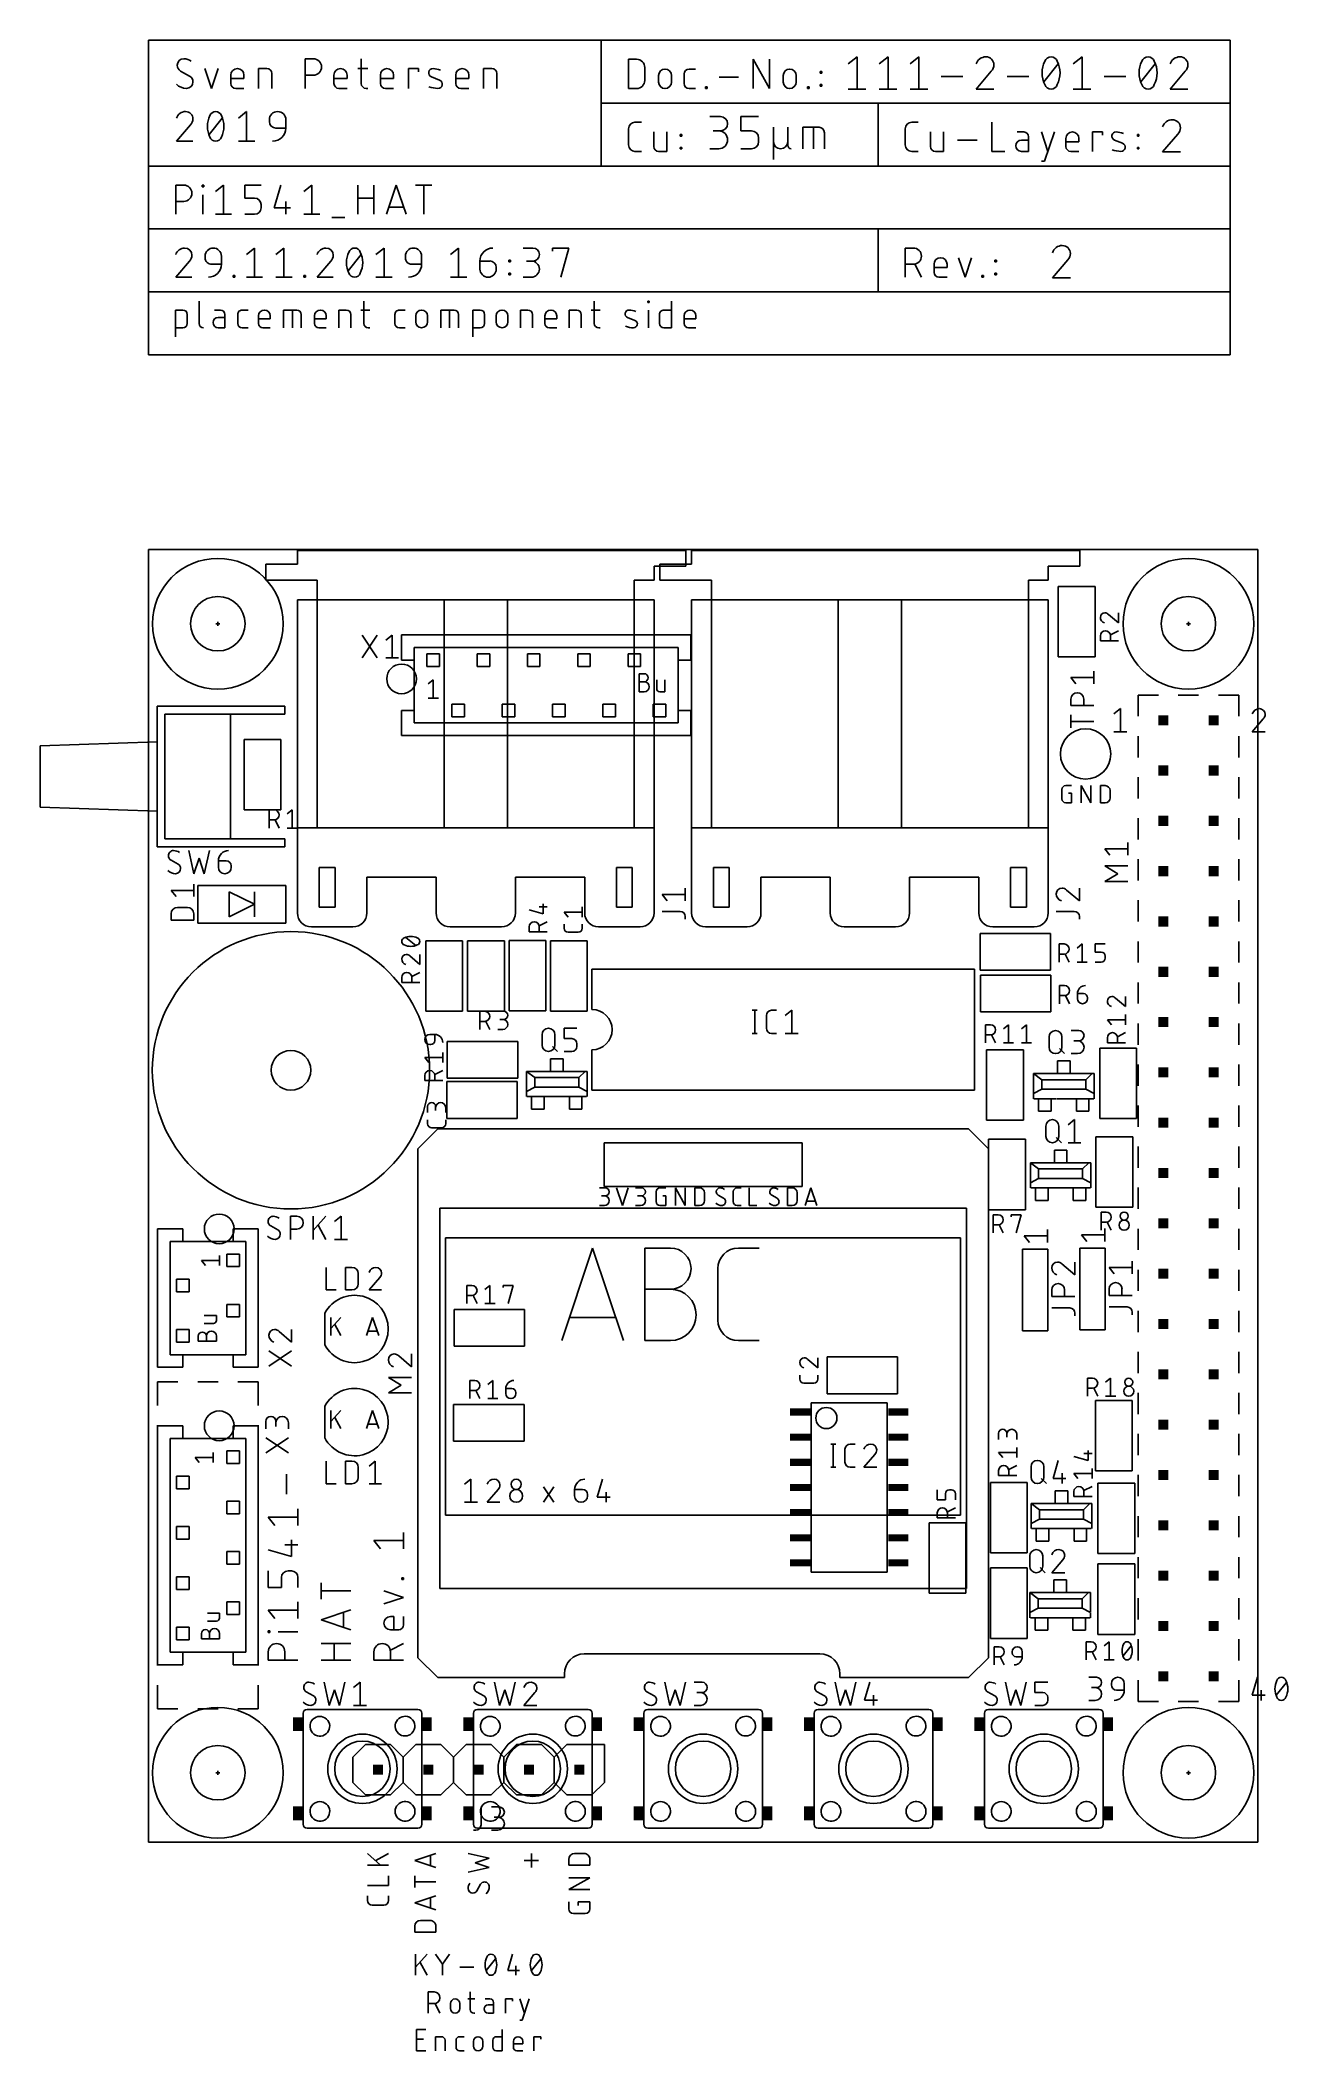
# Model space of a CAD drawing. Extents: x -5 to 58, y -11 to 91.
import ezdxf

# ---------------------------------------------------------------- set-up
doc = ezdxf.new("R2010")
doc.units = 0
for name, color, linetype in [('20', 30, 'CONTINUOUS'), ('21', 253, 'CONTINUOUS'), ('25', 253, 'CONTINUOUS'), ('48', 253, 'CONTINUOUS'), ('51', 253, 'CONTINUOUS')]:
    doc.layers.add(name, color=color, linetype=linetype)

# ---------------------------------------------------------------- blocks, each defined once
blk = doc.blocks.new('RECT')
blk.add_solid([(-0.5, -0.5), (0.5, -0.5), (-0.5, 0.5), (0.5, 0.5)])

msp = doc.modelspace()

# ---------------------------------------------------------------- linework, layer by layer
at = {"layer": '20'}
for p, q in [((0, 65.25), (0, 0)), ((0, 65.25), (56, 65.25)), ((56, 65.25), (56, 0)), ((0, 0), (56, 0))]:
    msp.add_line(p, q, dxfattribs=at)
for centre, radius in [((12.7775, 58.7125), 0.7493), ((3.5675, 30.9525), 0.75), ((3.5675, 21.0125), 0.75)]:
    msp.add_circle(centre, radius, dxfattribs=at)
at = {"layer": '21'}
for p, q in [((1.3589, 75.9902), (1.3589, 77.3364)), ((1.3589, 77.3364), (1.7328, 77.3364)), ((2.5485, 77.7851), (2.5485, 76.6633)), ((3.632, 77.3364), (3.3329, 77.3364)), ((4.725, 77.3364), (5.0241, 77.3364)), ((6.813, 76.4389), (6.813, 77.3364)), ((6.813, 77.3364), (7.4861, 77.3364)), ((7.2617, 76.4389), (7.2617, 77.3364)), ((9.609, 76.4389), (9.609, 77.3364)), ((9.609, 77.3364), (9.983, 77.3364)), ((10.7198, 77.3364), (11.1685, 77.3364)), ((10.8694, 77.7851), (10.8694, 76.6633)), ((12.6643, 77.3364), (12.9635, 77.3364)), ((14.7524, 76.4389), (14.7524, 77.3364)), ((14.7524, 77.3364), (15.4255, 77.3364)), ((15.2011, 76.4389), (15.2011, 77.3364)), ((16.3706, 75.9902), (16.3706, 77.3364)), ((16.3706, 77.3364), (16.7446, 77.3364)), ((18.7804, 76.4389), (18.7804, 77.3364)), ((18.7804, 77.3364), (19.1543, 77.3364)), ((21.2443, 76.4389), (21.2443, 77.3364)), ((21.2443, 77.3364), (21.6182, 77.3364)), ((22.355, 77.3364), (22.8038, 77.3364)), ((22.5046, 77.7851), (22.5046, 76.6633)), ((25.2019, 77.7103), (25.2019, 77.7851)), ((25.2019, 77.7851), (25.2767, 77.7851)), ((25.2767, 77.7103), (25.2019, 77.7103)), ((25.2393, 76.4389), (25.2393, 77.3364)), ((25.2767, 77.7851), (25.2767, 77.7103)), ((26.0229, 77.3364), (26.3968, 77.3364)), ((26.3968, 77.7851), (26.3968, 76.4389)), ((1.7328, 76.4389), (1.3589, 76.4389)), ((1.9572, 77.112), (1.9572, 76.6633)), ((3.8564, 76.9624), (3.5199, 76.9624)), ((3.5199, 76.4389), (3.8564, 76.4389)), ((3.8564, 76.4389), (3.8564, 77.112)), ((4.5006, 76.6633), (4.5006, 77.112)), ((5.0241, 76.4389), (4.725, 76.4389)), ((5.5481, 76.6633), (5.5481, 77.0372)), ((6.1464, 76.8876), (5.5481, 76.8876)), ((6.1464, 76.4389), (5.7725, 76.4389)), ((6.1464, 77.0372), (6.1464, 76.8876)), ((7.7105, 77.112), (7.7105, 76.4389)), ((8.3771, 76.6633), (8.3771, 77.0372)), ((8.9754, 76.8876), (8.3771, 76.8876)), ((8.9754, 76.4389), (8.6014, 76.4389)), ((8.9754, 77.0372), (8.9754, 76.8876)), ((10.2074, 77.112), (10.2074, 76.4389)), ((11.0937, 76.4389), (11.1685, 76.4389)), ((12.44, 76.6633), (12.44, 77.112)), ((12.9635, 76.4389), (12.6643, 76.4389)), ((13.4875, 76.7381), (13.4875, 77.0372)), ((14.0858, 77.0372), (14.0858, 76.7381)), ((15.6498, 77.112), (15.6498, 76.4389)), ((16.7446, 76.4389), (16.3706, 76.4389)), ((16.969, 77.112), (16.969, 76.6633)), ((17.5484, 76.7381), (17.5484, 77.0372)), ((18.1467, 77.0372), (18.1467, 76.7381)), ((19.3787, 77.112), (19.3787, 76.4389)), ((20.0123, 76.6633), (20.0123, 77.0372)), ((20.6106, 76.8876), (20.0123, 76.8876)), ((20.6106, 76.4389), (20.2367, 76.4389)), ((20.6106, 77.0372), (20.6106, 76.8876)), ((21.8426, 77.112), (21.8426, 76.4389)), ((22.729, 76.4389), (22.8038, 76.4389)), ((24.5594, 76.8128), (24.1854, 76.9624)), ((25.7985, 76.6633), (25.7985, 77.112)), ((26.3968, 76.4389), (26.0229, 76.4389)), ((27.0391, 76.6633), (27.0391, 77.0372)), ((27.6374, 76.8876), (27.0391, 76.8876)), ((27.6374, 76.4389), (27.2635, 76.4389)), ((27.6374, 77.0372), (27.6374, 76.8876)), ((27.12, 65.2), (7.52, 65.2)), ((7.52, 64.5), (7.52, 65.2)), ((27.12, 65.2), (27.12, 64.4)), ((47.02, 65.2), (27.42, 65.2)), ((27.42, 64.5), (27.42, 65.2)), ((47.02, 65.2), (47.02, 64.4)), ((5.92, 64.5), (5.92, 63.7)), ((5.92, 64.5), (7.52, 64.5)), ((27.12, 64.4), (25.52, 64.4)), ((25.52, 64.4), (25.52, 63.7)), ((25.82, 64.5), (25.82, 63.7)), ((25.82, 64.5), (27.42, 64.5)), ((47.02, 64.4), (45.42, 64.4)), ((45.42, 64.4), (45.42, 63.7)), ((8.52, 63.7), (5.92, 63.7)), ((8.52, 62.7), (8.52, 63.7)), ((25.52, 63.7), (24.52, 63.7)), ((24.52, 63.7), (24.52, 62.7)), ((28.42, 63.7), (25.82, 63.7)), ((28.42, 62.7), (28.42, 63.7)), ((45.42, 63.7), (44.42, 63.7)), ((44.42, 63.7), (44.42, 62.7)), ((45.9329, 59.822), (45.9329, 63.378)), ((45.9329, 63.378), (47.7871, 63.378)), ((47.7871, 63.378), (47.7871, 59.822)), ((8.52, 62.7), (7.52, 62.7)), ((7.52, 62.7), (7.52, 51.2)), ((10.32, 62.7), (8.52, 62.7)), ((8.52, 62.7), (8.52, 53.8)), ((14.92, 62.7), (12.72, 62.7)), ((18.12, 62.7), (14.92, 62.7)), ((14.92, 62.7), (14.92, 51.2)), ((20.32, 62.7), (18.12, 62.7)), ((18.12, 62.7), (18.12, 51.2)), ((24.52, 62.7), (22.72, 62.7)), ((25.52, 62.7), (24.52, 62.7)), ((24.52, 62.7), (24.52, 53.8)), ((25.52, 51.2), (25.52, 62.7)), ((28.42, 62.7), (27.42, 62.7)), ((27.42, 62.7), (27.42, 51.2)), ((30.22, 62.7), (28.42, 62.7)), ((28.42, 62.7), (28.42, 53.8)), ((34.82, 62.7), (32.62, 62.7)), ((38.02, 62.7), (34.82, 62.7)), ((34.82, 62.7), (34.82, 51.2)), ((40.22, 62.7), (38.02, 62.7)), ((38.02, 62.7), (38.02, 51.2)), ((44.42, 62.7), (42.62, 62.7)), ((45.42, 62.7), (44.42, 62.7)), ((44.42, 62.7), (44.42, 53.8)), ((45.42, 51.2), (45.42, 62.7)), ((12.7775, 59.665), (12.7775, 60.935)), ((12.7775, 60.935), (27.3825, 60.935)), ((27.3825, 60.935), (27.3825, 59.665)), ((13.4125, 59.665), (13.4125, 60.3)), ((13.4125, 60.3), (26.7475, 60.3)), ((14.0475, 59.3475), (14.0475, 59.9825)), ((14.0475, 59.9825), (14.6825, 59.9825)), ((14.6825, 59.9825), (14.6825, 59.3475)), ((16.5875, 59.3475), (16.5875, 59.9825)), ((16.5875, 59.9825), (17.2225, 59.9825)), ((17.2225, 59.9825), (17.2225, 59.3475)), ((19.1275, 59.3475), (19.1275, 59.9825)), ((19.1275, 59.9825), (19.7625, 59.9825)), ((19.7625, 59.9825), (19.7625, 59.3475)), ((21.6675, 59.3475), (21.6675, 59.9825)), ((21.6675, 59.9825), (22.3025, 59.9825)), ((22.3025, 59.9825), (22.3025, 59.3475)), ((24.2075, 59.3475), (24.2075, 59.9825)), ((24.2075, 59.9825), (24.8425, 59.9825)), ((24.8425, 59.9825), (24.8425, 59.3475)), ((26.7475, 60.3), (26.7475, 59.665)), ((13.4125, 59.665), (12.7775, 59.665)), ((13.4125, 57.125), (13.4125, 59.665)), ((14.6825, 59.3475), (14.0475, 59.3475)), ((17.2225, 59.3475), (16.5875, 59.3475)), ((19.7625, 59.3475), (19.1275, 59.3475)), ((22.3025, 59.3475), (21.6675, 59.3475)), ((24.8425, 59.3475), (24.2075, 59.3475)), ((24.7663, 58.0648), (24.7663, 58.9792)), ((24.7663, 58.9792), (25.0203, 58.9792)), ((27.3825, 59.665), (26.7475, 59.665)), ((26.7475, 59.665), (26.7475, 57.125)), ((45.9329, 59.822), (47.7871, 59.822)), ((14.1237, 58.4585), (14.3777, 58.6617)), ((14.3777, 58.6617), (14.3777, 57.7473)), ((24.7663, 58.5728), (25.0203, 58.5728)), ((25.0203, 58.0648), (24.7663, 58.0648)), ((25.6553, 58.6744), (25.6553, 58.2172)), ((25.8077, 58.0648), (26.0617, 58.0648)), ((26.0617, 58.0648), (26.0617, 58.6744)), ((50.9867, 57.9), (49.96, 57.9)), ((49.96, 57.9), (49.96, 56.828)), ((53.0133, 57.9), (51.9867, 57.9)), ((55.04, 57.9), (54.0133, 57.9)), ((55.04, 56.828), (55.04, 57.9)), ((0.43, 57.34), (0.43, 55.54)), ((4.28, 57.34), (0.43, 57.34)), ((0.83, 50.64), (0.83, 56.94)), ((0.83, 56.94), (4.13, 56.94)), ((4.13, 56.94), (4.33, 56.94)), ((4.13, 56.94), (4.13, 50.64)), ((6.43, 56.94), (6.88, 56.94)), ((6.88, 57.34), (6.48, 57.34)), ((6.88, 56.94), (6.88, 57.34)), ((12.7775, 55.855), (12.7775, 57.125)), ((12.7775, 57.125), (13.4125, 57.125)), ((13.4125, 56.49), (13.4125, 57.125)), ((14.1237, 57.7473), (14.6317, 57.7473)), ((15.3175, 56.8075), (15.3175, 57.4425)), ((15.3175, 57.4425), (15.9525, 57.4425)), ((15.9525, 57.4425), (15.9525, 56.8075)), ((17.8575, 56.8075), (17.8575, 57.4425)), ((17.8575, 57.4425), (18.4925, 57.4425)), ((18.4925, 57.4425), (18.4925, 56.8075)), ((21.0325, 57.4425), (20.3975, 57.4425)), ((20.3975, 57.4425), (20.3975, 56.8075)), ((21.0325, 56.8075), (21.0325, 57.4425)), ((22.9375, 56.8075), (22.9375, 57.4425)), ((22.9375, 57.4425), (23.5725, 57.4425)), ((23.5725, 57.4425), (23.5725, 56.8075)), ((26.1125, 57.4425), (25.4775, 57.4425)), ((25.4775, 57.4425), (25.4775, 56.8075)), ((26.1125, 56.8075), (26.1125, 57.4425)), ((26.7475, 57.125), (27.3825, 57.125)), ((26.7475, 56.49), (26.7475, 57.125)), ((27.3825, 57.125), (27.3825, 55.855)), ((48.7408, 56.9546), (49.0654, 57.2142)), ((49.0654, 57.2142), (49.0654, 56.0458)), ((27.3825, 55.855), (12.7775, 55.855)), ((26.7475, 56.49), (13.4125, 56.49)), ((15.9525, 56.8075), (15.3175, 56.8075)), ((18.4925, 56.8075), (17.8575, 56.8075)), ((20.3975, 56.8075), (21.0325, 56.8075)), ((23.5725, 56.8075), (22.9375, 56.8075)), ((25.4775, 56.8075), (26.1125, 56.8075)), ((48.7408, 56.0458), (49.3899, 56.0458)), ((49.96, 55.828), (49.96, 54.756)), ((55.04, 54.756), (55.04, 55.828)), ((56.2775, 56.6949), (55.7258, 56.0458)), ((55.7258, 56.0458), (56.3749, 56.0458)), ((-5.47, 55.34), (0.43, 55.54)), ((-5.47, 55.34), (-5.47, 52.24)), ((0.43, 55.54), (0.43, 52.04)), ((4.8329, 52.102), (4.8329, 55.658)), ((4.8329, 55.658), (6.6871, 55.658)), ((6.6871, 55.658), (6.6871, 52.102)), ((46.1137, 52.6556), (46.1137, 53.1354)), ((46.3056, 53.3273), (46.5935, 53.3273)), ((46.4495, 52.9435), (46.5935, 52.9435)), ((46.5935, 52.9435), (46.5935, 52.4637)), ((47.0891, 52.4637), (47.0891, 53.3273)), ((47.0891, 53.3273), (47.5688, 52.4637)), ((47.5688, 52.4637), (47.5688, 53.3273)), ((48.0644, 52.4637), (48.0644, 53.3273)), ((48.0644, 53.3273), (48.3043, 53.3273)), ((48.5442, 53.0874), (48.5442, 52.7036)), ((49.96, 53.756), (49.96, 52.684)), ((55.04, 52.684), (55.04, 53.756)), ((-5.47, 52.24), (0.43, 52.04)), ((0.43, 52.04), (0.43, 50.24)), ((4.8329, 52.102), (6.6871, 52.102)), ((46.5935, 52.4637), (46.3056, 52.4637)), ((48.3043, 52.4637), (48.0644, 52.4637)), ((7.52, 51.2), (7.52, 46.9)), ((8.52, 51.2), (7.52, 51.2)), ((8.52, 51.6), (8.52, 51.2)), ((10.92, 51.2), (8.52, 51.2)), ((14.92, 51.2), (12.12, 51.2)), ((18.12, 51.2), (14.92, 51.2)), ((20.92, 51.2), (18.12, 51.2)), ((24.52, 51.2), (22.12, 51.2)), ((24.52, 51.6), (24.52, 51.2)), ((25.52, 51.2), (24.52, 51.2)), ((25.52, 46.9), (25.52, 51.2)), ((27.42, 51.2), (27.42, 46.9)), ((28.42, 51.2), (27.42, 51.2)), ((28.42, 51.6), (28.42, 51.2)), ((30.82, 51.2), (28.42, 51.2)), ((34.82, 51.2), (32.02, 51.2)), ((38.02, 51.2), (34.82, 51.2)), ((40.82, 51.2), (38.02, 51.2)), ((44.42, 51.2), (42.02, 51.2)), ((44.42, 51.6), (44.42, 51.2)), ((45.42, 51.2), (44.42, 51.2)), ((45.42, 46.9), (45.42, 51.2)), ((49.96, 51.684), (49.96, 50.612)), ((55.04, 50.612), (55.04, 51.684)), ((0.43, 50.24), (4.28, 50.24)), ((4.13, 50.64), (0.83, 50.64)), ((4.33, 50.64), (4.13, 50.64)), ((6.88, 50.64), (6.43, 50.64)), ((6.48, 50.24), (6.88, 50.24)), ((6.88, 50.24), (6.88, 50.64)), ((8.62, 49.2), (8.62, 47.2)), ((9.42, 49.2), (8.62, 49.2)), ((9.42, 47.2), (9.42, 49.2)), ((23.62, 49.2), (23.62, 47.2)), ((24.42, 49.2), (23.62, 49.2)), ((24.42, 47.2), (24.42, 49.2)), ((28.52, 49.2), (28.52, 47.2)), ((29.32, 49.2), (28.52, 49.2)), ((29.32, 47.2), (29.32, 49.2)), ((43.52, 49.2), (43.52, 47.2)), ((44.32, 49.2), (43.52, 49.2)), ((44.32, 47.2), (44.32, 49.2)), ((49.96, 49.612), (49.96, 48.54)), ((55.04, 48.54), (55.04, 49.612)), ((6.9325, 48.2925), (2.4875, 48.2925)), ((2.4875, 48.2925), (2.4875, 46.3875)), ((4.075, 47.975), (4.075, 46.705)), ((5.345, 47.34), (4.075, 47.975)), ((5.345, 47.975), (5.345, 46.705)), ((6.9325, 46.3875), (6.9325, 48.2925)), ((11.02, 46.9), (11.02, 48.7)), ((14.52, 48.7), (11.02, 48.7)), ((14.52, 48.7), (14.52, 46.9)), ((18.52, 48.7), (18.52, 46.9)), ((22.02, 48.7), (18.52, 48.7)), ((22.02, 46.9), (22.02, 48.7)), ((26.1892, 47.5063), (25.9296, 47.8309)), ((25.9296, 47.8309), (27.098, 47.8309)), ((27.098, 47.5063), (27.098, 48.1555)), ((30.92, 46.9), (30.92, 48.7)), ((34.42, 48.7), (30.92, 48.7)), ((34.42, 48.7), (34.42, 46.9)), ((38.42, 48.7), (38.42, 46.9)), ((41.92, 48.7), (38.42, 48.7)), ((41.92, 46.9), (41.92, 48.7)), ((46.3488, 48.0581), (46.998, 47.5063)), ((46.998, 47.5063), (46.998, 48.1555)), ((4.075, 46.705), (5.345, 47.34)), ((8.62, 47.2), (9.42, 47.2)), ((23.62, 47.2), (24.42, 47.2)), ((25.9296, 46.979), (26.8383, 46.979)), ((27.098, 46.7194), (27.098, 46.5895)), ((28.52, 47.2), (29.32, 47.2)), ((43.52, 47.2), (44.32, 47.2)), ((45.8296, 46.979), (46.7383, 46.979)), ((46.998, 46.7194), (46.998, 46.5895)), ((49.96, 47.54), (49.96, 46.468)), ((55.04, 46.468), (55.04, 47.54)), ((2.4875, 46.3875), (6.9325, 46.3875)), ((8.22, 46.2), (10.32, 46.2)), ((15.22, 46.2), (17.82, 46.2)), ((24.82, 46.2), (22.72, 46.2)), ((28.12, 46.2), (30.22, 46.2)), ((35.12, 46.2), (37.72, 46.2)), ((41.982, 45.8671), (45.538, 45.8671)), ((41.982, 45.8671), (41.982, 44.0129)), ((44.72, 46.2), (42.62, 46.2)), ((45.538, 45.8671), (45.538, 44.0129)), ((13.9954, 41.942), (13.9954, 45.498)), ((13.9954, 45.498), (15.8496, 45.498)), ((15.8496, 45.498), (15.8496, 41.942)), ((16.1091, 41.942), (16.1091, 45.498)), ((16.1091, 45.498), (17.9634, 45.498)), ((17.9634, 45.498), (17.9634, 41.942)), ((18.2092, 41.962), (18.2092, 45.518)), ((18.2092, 45.518), (20.0633, 45.518)), ((20.0633, 45.518), (20.0633, 41.962)), ((20.2891, 41.942), (20.2891, 45.498)), ((20.2891, 45.498), (22.1434, 45.498)), ((22.1434, 45.498), (22.1434, 41.942)), ((49.96, 45.468), (49.96, 44.396)), ((55.04, 44.396), (55.04, 45.468)), ((41.692, 44.058), (22.388, 44.058)), ((22.388, 44.058), (22.388, 42.026)), ((41.692, 44.058), (41.692, 37.962)), ((45.538, 44.0129), (41.982, 44.0129)), ((42.002, 43.7671), (45.558, 43.7671)), ((42.002, 43.7671), (42.002, 41.9129)), ((45.558, 43.7671), (45.558, 41.9129)), ((49.96, 43.396), (49.96, 42.324)), ((55.04, 42.324), (55.04, 43.396)), ((13.9954, 41.942), (15.8496, 41.942)), ((16.1091, 41.942), (17.9634, 41.942)), ((18.2092, 41.962), (20.0633, 41.962)), ((20.2891, 41.942), (22.1434, 41.942)), ((45.558, 41.9129), (42.002, 41.9129)), ((49.96, 41.324), (49.96, 40.252)), ((55.04, 40.252), (55.04, 41.324)), ((15.082, 40.4071), (18.638, 40.4071)), ((15.082, 40.4071), (15.082, 38.5529)), ((18.638, 40.4071), (18.638, 38.5529)), ((22.388, 37.962), (22.388, 39.994)), ((42.3129, 36.442), (42.3129, 39.998)), ((44.1671, 39.998), (42.3129, 39.998)), ((44.1671, 39.998), (44.1671, 36.442)), ((48.0329, 36.522), (48.0329, 40.078)), ((48.0329, 40.078), (49.8871, 40.078)), ((49.8871, 40.078), (49.8871, 36.522)), ((19.4987, 38.5875), (19.0812, 38.905)), ((19.0812, 38.905), (20.0337, 38.905)), ((19.0812, 38.905), (19.0812, 37.635)), ((19.4987, 38.1113), (19.4987, 38.5875)), ((19.4987, 38.5875), (21.0863, 38.5875)), ((21.0863, 38.5875), (21.7213, 38.5876)), ((21.1863, 38.905), (22.0387, 38.905)), ((21.7213, 38.5876), (22.0387, 38.905)), ((21.7213, 38.5876), (21.7213, 38.1112)), ((22.0387, 38.905), (22.1388, 38.9051)), ((22.1388, 38.9051), (22.1388, 37.8938)), ((45.0987, 38.4775), (44.6812, 38.795)), ((44.6812, 38.795), (45.6337, 38.795)), ((44.6812, 38.795), (44.6812, 37.525)), ((46.7863, 38.795), (47.6387, 38.795)), ((47.3213, 38.4776), (47.6387, 38.795)), ((47.6387, 38.795), (47.7388, 38.7951)), ((47.7388, 38.7951), (47.7388, 37.7838)), ((49.96, 39.252), (49.96, 38.18)), ((55.04, 38.18), (55.04, 39.252)), ((15.062, 38.3871), (18.618, 38.3871)), ((15.062, 36.5329), (15.062, 38.3871)), ((18.638, 38.5529), (15.082, 38.5529)), ((18.618, 36.5329), (18.618, 38.3871)), ((19.0813, 37.8938), (19.4987, 38.1113)), ((19.4987, 38.1113), (21.7214, 38.1113)), ((20.2338, 37.635), (20.9862, 37.635)), ((21.7214, 38.1113), (22.1388, 37.8938)), ((22.1388, 37.635), (22.1388, 37.8731)), ((22.388, 37.962), (41.692, 37.962)), ((44.6813, 37.7838), (45.0987, 38.0013)), ((45.0987, 38.0013), (45.0987, 38.4775)), ((45.0987, 38.4775), (46.6863, 38.4775)), ((45.0987, 38.0013), (47.3214, 38.0013)), ((46.6863, 38.4775), (47.3213, 38.4776)), ((47.3213, 38.4776), (47.3213, 38.0012)), ((47.3214, 38.0013), (47.7388, 37.7838)), ((47.7388, 37.525), (47.7388, 37.7631)), ((45.8338, 37.525), (46.5862, 37.525)), ((49.96, 37.18), (49.96, 36.108)), ((55.04, 36.108), (55.04, 37.18)), ((13.6, 35), (14.6, 36)), ((14.6, 36), (41.4, 36)), ((18.618, 36.5329), (15.062, 36.5329)), ((41.4, 36), (42.4, 35)), ((44.1671, 36.442), (42.3129, 36.442)), ((47.8329, 32.042), (47.8329, 35.598)), ((47.8329, 35.598), (49.6871, 35.598)), ((48.0329, 36.522), (49.8871, 36.522)), ((49.6871, 35.598), (49.6871, 32.042)), ((13.6, 9.3), (13.6, 35)), ((23, 35.3), (33, 35.3)), ((23, 33.1), (23, 35.3)), ((33, 35.3), (33, 33.1)), ((42.4, 35), (42.4, 9.3)), ((42.4129, 31.922), (42.4129, 35.478)), ((44.2671, 35.478), (42.4129, 35.478)), ((44.2671, 35.478), (44.2671, 31.922)), ((49.96, 35.108), (49.96, 34.036)), ((55.04, 34.036), (55.04, 35.108)), ((44.9387, 33.9775), (44.5212, 34.295)), ((44.5212, 34.295), (45.4737, 34.295)), ((44.5212, 34.295), (44.5212, 33.025)), ((44.5213, 33.2838), (44.9387, 33.5013)), ((44.9387, 33.5013), (44.9387, 33.9775)), ((44.9387, 33.9775), (46.5263, 33.9775)), ((44.9387, 33.5013), (47.1614, 33.5013)), ((46.5263, 33.9775), (47.1613, 33.9776)), ((46.6263, 34.295), (47.4787, 34.295)), ((47.1613, 33.9776), (47.4787, 34.295)), ((47.1613, 33.9776), (47.1613, 33.5012)), ((47.1614, 33.5013), (47.5788, 33.2838)), ((47.4787, 34.295), (47.5788, 34.2951)), ((47.5788, 34.2951), (47.5788, 33.2838)), ((22.7647, 33.02), (23.0611, 33.02)), ((23.0611, 32.6249), (22.8635, 32.6249)), ((33, 33.1), (23, 33.1)), ((23.6298, 33.02), (23.9261, 32.131)), ((23.9261, 32.131), (24.2224, 33.02)), ((24.5935, 33.02), (24.8899, 33.02)), ((24.8899, 32.6249), (24.6923, 32.6249)), ((25.6223, 32.3286), (25.6223, 32.8224)), ((25.8198, 33.02), (26.1161, 33.02)), ((25.968, 32.6249), (26.1161, 32.6249)), ((26.1161, 32.6249), (26.1161, 32.131)), ((26.5976, 32.131), (26.5976, 33.02)), ((26.5976, 33.02), (27.0915, 32.131)), ((27.0915, 32.131), (27.0915, 33.02)), ((27.573, 32.131), (27.573, 33.02)), ((27.573, 33.02), (27.8199, 33.02)), ((28.0669, 32.7731), (28.0669, 32.3779)), ((29.0336, 32.5014), (28.762, 32.6496)), ((29.519, 32.3286), (29.519, 32.8224)), ((29.7166, 33.02), (29.9141, 33.02)), ((30.3172, 33.02), (30.3172, 32.131)), ((31.7324, 32.5014), (31.4607, 32.6496)), ((32.2516, 32.131), (32.2516, 33.02)), ((32.2516, 33.02), (32.4986, 33.02)), ((32.7455, 32.7731), (32.7455, 32.3779)), ((33.1471, 32.131), (33.4435, 33.02)), ((33.4435, 33.02), (33.7398, 32.131)), ((45.6738, 33.025), (46.4262, 33.025)), ((47.5788, 33.025), (47.5788, 33.2631)), ((49.96, 33.036), (49.96, 31.964)), ((55.04, 31.964), (55.04, 33.036)), ((14.7, 32), (14.7, 12.8)), ((41.3, 32), (14.7, 32)), ((22.7647, 32.131), (23.0117, 32.131)), ((24.5935, 32.131), (24.8405, 32.131)), ((26.1161, 32.131), (25.8198, 32.131)), ((27.8199, 32.131), (27.573, 32.131)), ((29.9141, 32.131), (29.7166, 32.131)), ((30.3172, 32.131), (30.7123, 32.131)), ((32.4986, 32.131), (32.2516, 32.131)), ((33.6657, 32.3533), (33.2212, 32.3533)), ((41.3, 12.8), (41.3, 32)), ((44.2671, 31.922), (42.4129, 31.922)), ((47.8329, 32.042), (49.6871, 32.042)), ((0.46, 23.9675), (0.46, 30.9525)), ((0.46, 30.9525), (1.73, 30.9525)), ((1.73, 30.9525), (1.73, 30.3175)), ((4.27, 30.3175), (4.27, 30.9525)), ((4.27, 30.9525), (5.54, 30.9525)), ((5.54, 30.9525), (5.54, 23.9675)), ((15, 30.5), (41, 30.5)), ((15, 16.5), (15, 30.5)), ((41, 30.5), (41, 16.5)), ((44.4704, 30.2701), (44.2108, 30.5946)), ((44.2108, 30.5946), (45.3792, 30.5946)), ((45.3792, 30.2701), (45.3792, 30.9192)), ((47.3704, 30.3201), (47.1108, 30.6446)), ((47.1108, 30.6446), (48.2792, 30.6446)), ((48.2792, 30.3201), (48.2792, 30.9692)), ((49.96, 30.964), (49.96, 29.892)), ((55.04, 29.892), (55.04, 30.964)), ((1.095, 24.6025), (1.095, 30.3175)), ((1.095, 30.3175), (1.73, 30.3175)), ((1.73, 30.3175), (4.27, 30.3175)), ((3.5842, 29.0983), (3.5842, 29.6063)), ((3.9525, 29.0475), (3.9525, 29.6825)), ((3.9525, 29.6825), (4.5875, 29.6825)), ((4.27, 30.3175), (4.905, 30.3175)), ((4.5875, 29.6825), (4.5875, 29.0475)), ((4.905, 30.3175), (4.905, 24.6025)), ((20.8632, 25.3132), (22.4211, 29.9868)), ((22.4211, 29.9868), (23.9789, 25.3132)), ((25.0504, 25.3132), (25.0504, 29.9868)), ((25.0504, 29.9868), (26.3487, 29.9868)), ((29.7825, 29.9868), (30.8211, 29.9868)), ((44.125, 25.8126), (44.125, 29.9274)), ((44.125, 29.9274), (45.395, 29.9274)), ((45.395, 29.9274), (45.395, 25.8126)), ((47.025, 25.8626), (47.025, 29.9774)), ((47.025, 29.9774), (48.295, 29.9774)), ((48.295, 29.9774), (48.295, 25.8626)), ((2.873, 29.0983), (2.6698, 29.3523)), ((2.6698, 29.3523), (3.5842, 29.3523)), ((4.5875, 29.0475), (3.9525, 29.0475)), ((28.744, 26.3518), (28.744, 28.9482)), ((49.96, 28.892), (49.96, 27.82)), ((55.04, 27.82), (55.04, 28.892)), ((1.4125, 27.7775), (1.4125, 28.4125)), ((1.4125, 28.4125), (2.0475, 28.4125)), ((2.0475, 27.7775), (1.4125, 27.7775)), ((2.0475, 28.4125), (2.0475, 27.7775)), ((25.0504, 27.9096), (26.3487, 27.9096)), ((3.4255, 26.5837), (2.8159, 26.5837)), ((3.4255, 26.3297), (3.4255, 26.5837)), ((3.9525, 26.5075), (3.9525, 27.1425)), ((3.9525, 27.1425), (4.5875, 27.1425)), ((4.5875, 26.5075), (3.9525, 26.5075)), ((4.5875, 27.1425), (4.5875, 26.5075)), ((8.9, 25.1), (8.9, 26.7)), ((9.2062, 25.5698), (9.2062, 26.4842)), ((9.7142, 26.4842), (9.2062, 25.9254)), ((11.0096, 25.5698), (11.3144, 26.4842)), ((11.3144, 26.4842), (11.6192, 25.5698)), ((15.422, 26.8871), (18.978, 26.8871)), ((15.422, 26.8871), (15.422, 25.0329)), ((18.978, 26.8871), (18.978, 25.0329)), ((23.5895, 26.4816), (21.2527, 26.4816)), ((49.96, 26.82), (49.96, 25.748)), ((55.04, 25.748), (55.04, 26.82)), ((1.4125, 25.2375), (1.4125, 25.8725)), ((1.4125, 25.8725), (2.0475, 25.8725)), ((2.0475, 25.8725), (2.0475, 25.2375)), ((2.5111, 25.2883), (2.5111, 25.5423)), ((2.8159, 26.1773), (3.2731, 26.1773)), ((2.9175, 25.2883), (2.9175, 25.5423)), ((3.4255, 25.5423), (3.4255, 25.2883)), ((9.7142, 25.5698), (9.4094, 26.1286)), ((11.543, 25.7984), (11.0858, 25.7984)), ((45.395, 25.8126), (44.125, 25.8126)), ((48.295, 25.8626), (47.025, 25.8626)), ((1.095, 24.6025), (1.73, 24.6025)), ((2.0475, 25.2375), (1.4125, 25.2375)), ((4.27, 24.6025), (1.73, 24.6025)), ((1.73, 24.6025), (1.73, 23.9675)), ((3.4255, 25.2883), (2.5111, 25.2883)), ((4.27, 23.9675), (4.27, 24.6025)), ((4.905, 24.6025), (4.27, 24.6025)), ((18.978, 25.0329), (15.422, 25.0329)), ((26.3487, 25.3132), (25.0504, 25.3132)), ((30.8211, 25.3132), (29.7825, 25.3132)), ((34.262, 24.4871), (37.818, 24.4871)), ((34.262, 24.4871), (34.262, 22.6329)), ((37.818, 24.4871), (37.818, 22.6329)), ((49.96, 24.748), (49.96, 23.676)), ((55.04, 23.676), (55.04, 24.748)), ((1.73, 23.9675), (0.46, 23.9675)), ((5.54, 23.9675), (4.27, 23.9675)), ((1.4867, 23.235), (0.46, 23.235)), ((0.46, 23.235), (0.46, 22.0463)), ((3.5133, 23.235), (2.4867, 23.235)), ((5.54, 23.235), (4.5133, 23.235)), ((5.54, 22.0463), (5.54, 23.235)), ((37.818, 22.6329), (34.262, 22.6329)), ((49.96, 22.676), (49.96, 21.604)), ((55.04, 21.604), (55.04, 22.676)), ((8.9, 20.4), (8.9, 22)), ((9.2062, 20.8698), (9.2062, 21.7842)), ((9.7142, 21.7842), (9.2062, 21.2254)), ((9.7142, 20.8698), (9.4094, 21.4286)), ((11.0096, 20.8698), (11.3144, 21.7842)), ((11.3144, 21.7842), (11.6192, 20.8698)), ((15.402, 22.0871), (18.958, 22.0871)), ((15.402, 22.0871), (15.402, 20.2329)), ((18.958, 22.0871), (18.958, 20.2329)), ((33.4588, 22.1672), (33.4588, 13.6328)), ((37.2942, 22.1672), (33.4588, 22.1672)), ((37.2942, 13.6328), (37.2942, 22.1672)), ((47.8129, 18.742), (47.8129, 22.298)), ((49.6671, 22.298), (47.8129, 22.298)), ((49.6671, 22.298), (49.6671, 18.742)), ((0.46, 21.0463), (0.46, 19.8575)), ((0.46, 8.9475), (0.46, 21.0125)), ((0.46, 21.0125), (1.73, 21.0125)), ((1.095, 9.5825), (1.095, 20.3775)), ((1.095, 20.3775), (1.73, 20.3775)), ((1.73, 21.0125), (1.73, 20.3775)), ((1.73, 20.3775), (4.27, 20.3775)), ((4.27, 20.3775), (4.27, 21.0125)), ((4.27, 21.0125), (5.54, 21.0125)), ((4.27, 20.3775), (4.905, 20.3775)), ((4.905, 20.3775), (4.905, 9.5825)), ((5.54, 19.8575), (5.54, 21.0463)), ((5.54, 21.0125), (5.54, 8.9475)), ((11.543, 21.0984), (11.0858, 21.0984)), ((49.96, 20.604), (49.96, 19.532)), ((55.04, 19.532), (55.04, 20.604)), ((2.5555, 19.1583), (2.3523, 19.4123)), ((2.3523, 19.4123), (3.2667, 19.4123)), ((3.2667, 19.1583), (3.2667, 19.6663)), ((3.9525, 19.1075), (3.9525, 19.7425)), ((3.9525, 19.7425), (4.5875, 19.7425)), ((4.5875, 19.7425), (4.5875, 19.1075)), ((18.958, 20.2329), (15.402, 20.2329)), ((0.46, 18.8575), (0.46, 17.6687)), ((1.4125, 17.8375), (1.4125, 18.4725)), ((1.4125, 18.4725), (2.0475, 18.4725)), ((2.0475, 18.4725), (2.0475, 17.8375)), ((4.5875, 19.1075), (3.9525, 19.1075)), ((5.54, 17.6687), (5.54, 18.8575)), ((6.961, 17.5663), (6.961, 18.5654)), ((15.9508, 18.0596), (16.2754, 18.3192)), ((16.2754, 18.3192), (16.2754, 17.1508)), ((22.916, 18.3192), (22.6564, 17.4104)), ((49.6671, 18.742), (47.8129, 18.742)), ((49.96, 18.532), (49.96, 17.46)), ((55.04, 17.46), (55.04, 18.532)), ((2.0475, 17.8375), (1.4125, 17.8375)), ((17.6455, 17.7999), (17.0938, 17.1508)), ((19.94, 17.1508), (20.4593, 17.9297)), ((19.94, 17.9297), (20.4593, 17.1508)), ((21.5134, 17.7999), (21.9029, 17.7999)), ((21.5134, 17.4754), (21.5134, 17.7999)), ((22.1625, 17.5403), (22.1625, 17.4754)), ((22.6564, 17.4104), (23.3055, 17.4104)), ((23.1108, 17.6701), (23.1108, 17.1508)), ((42.5129, 14.602), (42.5129, 18.158)), ((44.3671, 18.158), (42.5129, 18.158)), ((44.3671, 18.158), (44.3671, 14.602)), ((47.9329, 14.562), (47.9329, 18.118)), ((47.9329, 18.118), (49.7871, 18.118)), ((49.7871, 18.118), (49.7871, 14.562)), ((0.46, 16.6687), (0.46, 15.48)), ((3.9525, 16.5675), (3.9525, 17.2025)), ((3.9525, 17.2025), (4.5875, 17.2025)), ((4.5875, 16.5675), (3.9525, 16.5675)), ((4.5875, 17.2025), (4.5875, 16.5675)), ((5.54, 15.48), (5.54, 16.6687)), ((6.3782, 15.9823), (6.0452, 16.3986)), ((6.0452, 16.3986), (7.5438, 16.3986)), ((7.5438, 15.9823), (7.5438, 16.8148)), ((41, 16.5), (15, 16.5)), ((15.9508, 17.1508), (16.5999, 17.1508)), ((17.0938, 17.1508), (17.7429, 17.1508)), ((44.9787, 16.7775), (44.5612, 17.095)), ((44.5612, 17.095), (45.5137, 17.095)), ((44.5612, 17.095), (44.5612, 15.825)), ((44.5613, 16.0838), (44.9787, 16.3013)), ((44.9787, 16.3013), (44.9787, 16.7775)), ((44.9787, 16.7775), (46.5663, 16.7775)), ((44.9787, 16.3013), (47.2014, 16.3013)), ((46.5663, 16.7775), (47.2013, 16.7776)), ((46.6663, 17.095), (47.5187, 17.095)), ((47.2013, 16.7776), (47.5187, 17.095)), ((47.2013, 16.7776), (47.2013, 16.3012)), ((47.2014, 16.3013), (47.6188, 16.0838)), ((47.5187, 17.095), (47.6188, 17.0951)), ((47.6188, 17.0951), (47.6188, 16.0838)), ((49.96, 16.46), (49.96, 15.388)), ((55.04, 15.388), (55.04, 16.46)), ((1.4125, 15.2975), (1.4125, 15.9325)), ((1.4125, 15.9325), (2.0475, 15.9325)), ((2.0475, 15.2975), (1.4125, 15.2975)), ((2.0475, 15.9325), (2.0475, 15.2975)), ((7.2108, 14.4192), (7.2108, 15.2517)), ((12.8778, 14.8019), (12.8778, 15.6344)), ((39.4129, 12.562), (39.4129, 16.118)), ((41.2671, 16.118), (39.4129, 16.118)), ((41.2671, 16.118), (41.2671, 12.562)), ((45.7138, 15.825), (46.4662, 15.825)), ((47.6188, 15.825), (47.6188, 16.0631)), ((0.46, 14.48), (0.46, 13.2912)), ((3.9525, 14.0275), (3.9525, 14.6625)), ((3.9525, 14.6625), (4.5875, 14.6625)), ((4.5875, 14.6625), (4.5875, 14.0275)), ((5.54, 13.2912), (5.54, 14.48)), ((6.0452, 14.7522), (7.2108, 14.4192)), ((6.8778, 15.0019), (7.5438, 15.0019)), ((11.7122, 14.8019), (11.3792, 15.2182)), ((11.3792, 15.2182), (12.8778, 15.2182)), ((44.3671, 14.602), (42.5129, 14.602)), ((47.9329, 14.562), (49.7871, 14.562)), ((49.96, 14.388), (49.96, 13.316)), ((55.04, 13.316), (55.04, 14.388)), ((1.4125, 13.3925), (1.4125, 12.7575)), ((2.0475, 13.3925), (1.4125, 13.3925)), ((2.0475, 12.7575), (2.0475, 13.3925)), ((4.5875, 14.0275), (3.9525, 14.0275)), ((6.0452, 12.856), (6.0452, 13.6886)), ((6.7112, 13.3556), (6.7112, 12.856)), ((7.2108, 13.6886), (7.0443, 13.6886)), ((7.5438, 12.856), (7.5438, 13.3556)), ((12.7945, 13.2487), (12.7945, 13.3319)), ((12.7945, 13.3319), (12.8778, 13.3319)), ((12.8778, 13.2487), (12.7945, 13.2487)), ((12.8778, 13.3319), (12.8778, 13.2487)), ((33.4588, 13.6328), (37.2942, 13.6328)), ((42.5129, 10.282), (42.5129, 13.838)), ((44.3671, 13.838), (42.5129, 13.838)), ((44.3671, 13.838), (44.3671, 10.282)), ((47.9329, 10.482), (47.9329, 14.038)), ((47.9329, 14.038), (49.7871, 14.038)), ((49.7871, 14.038), (49.7871, 10.482)), ((0.46, 12.2912), (0.46, 11.1025)), ((1.4125, 12.7575), (2.0475, 12.7575)), ((5.54, 11.1025), (5.54, 12.2912)), ((6.7112, 12.856), (6.0452, 12.856)), ((8.7122, 12.2626), (8.7122, 13.0951)), ((10.2108, 12.6789), (8.7122, 12.6789)), ((12.8778, 12.3524), (11.8787, 12.6855)), ((11.8787, 12.0194), (12.8778, 12.3524)), ((14.7, 12.8), (41.3, 12.8)), ((41.2671, 12.562), (39.4129, 12.562)), ((44.9187, 12.2775), (44.5012, 12.595)), ((44.5012, 12.595), (45.4537, 12.595)), ((44.5012, 12.595), (44.5012, 11.325)), ((44.9187, 11.8013), (44.9187, 12.2775)), ((44.9187, 12.2775), (46.5063, 12.2775)), ((46.5063, 12.2775), (47.1413, 12.2776)), ((46.6063, 12.595), (47.4587, 12.595)), ((47.1413, 12.2776), (47.4587, 12.595)), ((47.1413, 12.2776), (47.1413, 11.8012)), ((47.4587, 12.595), (47.5588, 12.5951)), ((47.5588, 12.5951), (47.5588, 11.5838)), ((49.96, 12.316), (49.96, 11.244)), ((55.04, 11.244), (55.04, 12.316)), ((3.5842, 11.5637), (2.9746, 11.5637)), ((3.5842, 11.3097), (3.5842, 11.5637)), ((3.9525, 11.4875), (3.9525, 12.1225)), ((3.9525, 12.1225), (4.5875, 12.1225)), ((4.5875, 11.4875), (3.9525, 11.4875)), ((4.5875, 12.1225), (4.5875, 11.4875)), ((6.3782, 11.2929), (6.0452, 11.7092)), ((6.0452, 11.7092), (7.5438, 11.7092)), ((7.5438, 11.2929), (7.5438, 12.1255)), ((8.7122, 11.22), (10.2108, 11.7195)), ((10.2108, 10.7204), (8.7122, 11.22)), ((9.8361, 11.5946), (9.8361, 10.8453)), ((12.2118, 11.3829), (12.3783, 11.3829)), ((12.3783, 11.3829), (12.3783, 10.7168)), ((12.8778, 11.3829), (12.8778, 10.9666)), ((44.5013, 11.5838), (44.9187, 11.8013)), ((44.9187, 11.8013), (47.1414, 11.8013)), ((45.6538, 11.325), (46.4062, 11.325)), ((47.1414, 11.8013), (47.5588, 11.5838)), ((47.5588, 11.325), (47.5588, 11.5631)), ((1.4125, 10.8525), (1.4125, 10.2175)), ((2.0475, 10.8525), (1.4125, 10.8525)), ((1.4125, 10.2175), (2.0475, 10.2175)), ((2.0475, 10.2175), (2.0475, 10.8525)), ((2.6698, 10.2683), (2.6698, 10.5223)), ((3.5842, 10.2683), (2.6698, 10.2683)), ((2.9746, 11.1573), (3.4318, 11.1573)), ((3.0762, 10.2683), (3.0762, 10.5223)), ((3.5842, 10.5223), (3.5842, 10.2683)), ((6.0452, 10.5734), (6.0452, 10.6566)), ((6.0452, 10.6566), (6.1285, 10.6566)), ((6.1285, 10.5734), (6.0452, 10.5734)), ((6.1285, 10.6566), (6.1285, 10.5734)), ((7.5438, 10.615), (6.5447, 10.615)), ((12.628, 10.7168), (12.2118, 10.7168)), ((44.3671, 10.282), (42.5129, 10.282)), ((47.9329, 10.482), (49.7871, 10.482)), ((49.96, 10.244), (49.96, 9.172)), ((55.04, 9.172), (55.04, 10.244)), ((0.46, 10.1025), (0.46, 8.9138)), ((1.095, 9.5825), (1.73, 9.5825)), ((4.27, 9.5825), (1.73, 9.5825)), ((1.73, 9.5825), (1.73, 8.9475)), ((4.27, 8.9475), (4.27, 9.5825)), ((4.905, 9.5825), (4.27, 9.5825)), ((5.54, 8.9138), (5.54, 10.1025)), ((6.0452, 9.1884), (6.0452, 9.6047)), ((7.5438, 9.1884), (6.0452, 9.1884)), ((6.8778, 9.6047), (6.8778, 9.1884)), ((8.7122, 10.021), (10.2108, 10.021)), ((10.2108, 9.1884), (8.7122, 9.1884)), ((9.3782, 9.1884), (9.3782, 10.021)), ((11.3792, 9.1884), (11.3792, 9.6047)), ((12.8778, 9.1884), (11.3792, 9.1884)), ((12.8778, 10.021), (12.2118, 9.688)), ((12.2118, 9.6047), (12.2118, 9.1884)), ((14.6, 8.3), (13.6, 9.3)), ((22, 9.5), (33.9, 9.5)), ((42.4, 9.3), (41.4, 8.3)), ((1.73, 8.9475), (0.46, 8.9475)), ((5.54, 8.9475), (4.27, 8.9475)), ((21, 8.3), (14.6, 8.3)), ((21, 8.3), (21, 8.5)), ((34.9, 8.5), (34.9, 8.3)), ((41.4, 8.3), (34.9, 8.3)), ((47.4708, 8.3192), (47.8603, 8.3192)), ((49.96, 8.172), (49.96, 7.1)), ((55.04, 7.1), (55.04, 8.172)), ((55.9854, 8.3192), (55.7258, 7.4104)), ((0.46, 7.9138), (0.46, 6.725)), ((5.54, 6.725), (5.54, 7.9138)), ((47.4708, 7.1508), (47.7954, 7.1508)), ((47.8603, 7.7999), (47.6006, 7.7999)), ((48.6138, 7.9297), (48.6138, 7.9946)), ((49.2629, 7.6701), (48.8734, 7.6701)), ((49.2629, 7.9946), (49.2629, 7.6701)), ((55.7258, 7.4104), (56.3749, 7.4104)), ((56.1802, 7.6701), (56.1802, 7.1508)), ((56.9337, 7.4104), (57.453, 8.0596)), ((0.46, 6.725), (1.4867, 6.725)), ((2.4867, 6.725), (3.5133, 6.725)), ((4.5133, 6.725), (5.54, 6.725)), ((8.05, 6.7), (13.55, 6.7)), ((16.65, 6.7), (22.15, 6.7)), ((25.25, 6.7), (30.75, 6.7)), ((33.85, 6.7), (39.35, 6.7)), ((42.45, 6.7), (47.95, 6.7)), ((49.96, 7.1), (50.9867, 7.1)), ((51.9867, 7.1), (53.0133, 7.1)), ((54.0133, 7.1), (55.04, 7.1)), ((7.8, 2.25), (7.8, 5.15)), ((13.8, 5.15), (13.8, 2.3)), ((16.4, 2.25), (16.4, 5.15)), ((22.4, 5.15), (22.4, 2.3)), ((25, 2.25), (25, 5.15)), ((31, 5.15), (31, 2.3)), ((33.6, 2.25), (33.6, 5.15)), ((39.6, 5.15), (39.6, 2.3)), ((42.2, 2.25), (42.2, 5.15)), ((48.2, 5.15), (48.2, 2.3)), ((10.3187, 4.2862), (10.9538, 4.9213)), ((10.3187, 3.0163), (10.3187, 4.2862)), ((10.9538, 4.9213), (12.2238, 4.9213)), ((12.8588, 4.2862), (12.2238, 4.9213)), ((12.8588, 4.2862), (13.4938, 4.9213)), ((12.8588, 3.0163), (12.8588, 4.2862)), ((13.4938, 4.9213), (14.7637, 4.9213)), ((15.3988, 4.2862), (14.7637, 4.9213)), ((15.3988, 4.2862), (16.0338, 4.9213)), ((15.3988, 3.0163), (15.3988, 4.2862)), ((16.0338, 4.9213), (17.3038, 4.9213)), ((17.3038, 4.9213), (17.9388, 4.2862)), ((17.9388, 4.2862), (18.5738, 4.9213)), ((17.9388, 3.0163), (17.9388, 4.2862)), ((18.5738, 4.9213), (19.8438, 4.9213)), ((19.8438, 4.9213), (20.4788, 4.2862)), ((20.4788, 4.2862), (21.1137, 4.9213)), ((20.4788, 3.0163), (20.4788, 4.2862)), ((21.1137, 4.9213), (22.3838, 4.9213)), ((23.0188, 4.9213), (22.3838, 4.9213)), ((23.0188, 4.2862), (23.0188, 4.9213)), ((23.0188, 3.0163), (23.0188, 4.2862)), ((10.9538, 2.3813), (10.3187, 3.0163)), ((12.2238, 2.3813), (10.9538, 2.3813)), ((12.2238, 2.3813), (12.8588, 3.0163)), ((13.4938, 2.3813), (12.8588, 3.0163)), ((14.7637, 2.3813), (13.4938, 2.3813)), ((14.7637, 2.3813), (15.3988, 3.0163)), ((16.0338, 2.3813), (15.3988, 3.0163)), ((17.3038, 2.3813), (16.0338, 2.3813)), ((17.9388, 3.0163), (17.3038, 2.3813)), ((18.5738, 2.3813), (17.9388, 3.0163)), ((19.8438, 2.3813), (18.5738, 2.3813)), ((20.4788, 3.0163), (19.8438, 2.3813)), ((21.1137, 2.3813), (20.4788, 3.0163)), ((22.3838, 2.3813), (21.1137, 2.3813)), ((22.3838, 2.3813), (23.0188, 3.0163)), ((13.2, 0.7), (8.05, 0.7)), ((21.8, 0.7), (16.65, 0.7)), ((30.4, 0.7), (25.25, 0.7)), ((39, 0.7), (33.85, 0.7)), ((47.6, 0.7), (42.45, 0.7))]:
    msp.add_line(p, q, dxfattribs=at)
for centre, radius in [((3.5, 61.5), 3.3), ((52.5, 61.5), 3.3), ((7.19, 38.96), 7), ((7.19, 38.96), 1), ((34.2208, 21.4052), 0.5334), ((3.5, 3.5), 3.3), ((52.5, 3.5), 3.3), ((10.8, 3.7), 1.75), ((10.8, 3.7), 1.4), ((19.4, 3.7), 1.75), ((19.4, 3.7), 1.4), ((28, 3.7), 1.75), ((28, 3.7), 1.4), ((36.6, 3.7), 1.75), ((36.6, 3.7), 1.4), ((45.2, 3.7), 1.75), ((45.2, 3.7), 1.4)]:
    msp.add_circle(centre, radius, dxfattribs=at)
for centre, radius, start, end in [((1.7328, 77.112), 0.2244, 0, 90), ((3.632, 77.112), 0.2244, 0, 90), ((4.725, 77.112), 0.2244, 89.9992, 180), ((5.8473, 77.0372), 0.2992, 0, 180), ((7.4861, 77.112), 0.2244, 0, 90), ((8.6762, 77.0372), 0.2992, 0, 180), ((9.983, 77.112), 0.2244, 0, 90), ((12.6643, 77.112), 0.2244, 89.9992, 180), ((13.7866, 77.0372), 0.2992, 0, 180), ((15.4255, 77.112), 0.2244, 0, 90), ((16.7446, 77.112), 0.2244, 0, 90), ((17.8475, 77.0372), 0.2992, 0, 180), ((19.1543, 77.112), 0.2244, 0, 90), ((20.3115, 77.0372), 0.2992, 0, 180), ((21.6182, 77.112), 0.2244, 0, 90), ((24.2574, 77.1425), 0.1939, 89.181, 248.1986), ((24.2481, 76.4871), 0.8493, 65.7609, 89.181), ((26.0229, 77.112), 0.2244, 89.9992, 180), ((27.3382, 77.0372), 0.2992, 0, 180), ((1.7328, 76.6633), 0.2244, 270.0008, 0), ((2.7729, 76.6633), 0.2244, 180, 270), ((3.5199, 76.7007), 0.2618, 90, 270), ((4.725, 76.6633), 0.2244, 180, 270), ((5.7725, 76.6633), 0.2244, 180, 270), ((8.6014, 76.6633), 0.2244, 180, 270), ((11.0937, 76.6633), 0.2244, 180, 270), ((12.6643, 76.6633), 0.2244, 180, 270), ((13.7866, 76.7381), 0.2992, 180, 0), ((16.7446, 76.6633), 0.2244, 270.0008, 0), ((17.8475, 76.7381), 0.2992, 180, 0), ((20.2367, 76.6633), 0.2244, 180, 270), ((22.729, 76.6633), 0.2244, 180, 270), ((24.5027, 77.7072), 1.2684, 250.2096, 269.181), ((24.4874, 76.6328), 0.1939, 269.181, 68.1986), ((26.0229, 76.6633), 0.2244, 180, 270), ((27.2635, 76.6633), 0.2244, 180, 270), ((25.0203, 58.776), 0.2032, 270, 90), ((25.0203, 58.3188), 0.254, 270, 90), ((25.8077, 58.2172), 0.1524, 180, 270), ((56.0828, 56.8389), 0.3753, 90.0001, 162.0549), ((56.0828, 56.9221), 0.2921, 0, 90), ((56.0612, 56.9221), 0.3138, 313.604, 359.9996), ((46.3056, 53.1354), 0.1919, 90.0009, 180), ((48.3043, 53.0874), 0.2399, 0, 90), ((46.3056, 52.6556), 0.1919, 180, 270), ((48.3043, 52.7036), 0.2399, 270, 0), ((46.2048, 47.8634), 0.3753, 180.0001, 252.0554), ((46.1217, 47.8634), 0.2921, 90, 180), ((46.1217, 47.8417), 0.3137, 43.6034, 90.0002), ((8.22, 46.9), 0.7, 180, 270), ((10.32, 46.9), 0.7, 270, 0), ((15.22, 46.9), 0.7, 180, 270), ((17.82, 46.9), 0.7, 270, 0), ((22.72, 46.9), 0.7, 180, 270), ((24.82, 46.9), 0.7, 270, 0), ((26.8383, 46.7194), 0.2596, 0, 90), ((28.12, 46.9), 0.7, 180, 270), ((30.22, 46.9), 0.7, 270, 0), ((35.12, 46.9), 0.7, 180, 270), ((37.72, 46.9), 0.7, 270, 0), ((42.62, 46.9), 0.7, 180, 270), ((44.72, 46.9), 0.7, 270, 0), ((46.7383, 46.7194), 0.2596, 0, 90), ((22.388, 41.01), 1.016, 270, 90), ((23.0117, 32.3779), 0.2469, 270, 90), ((23.0611, 32.8224), 0.1976, 270, 90), ((24.8405, 32.3779), 0.2469, 270, 90), ((24.8899, 32.8224), 0.1976, 270, 90), ((25.8198, 32.8224), 0.1976, 90.0009, 180), ((27.8199, 32.7731), 0.2469, 0, 90), ((28.8608, 32.8224), 0.1976, 90, 180), ((28.8638, 32.8224), 0.2006, 179.9999, 239.4896), ((28.8608, 32.6496), 0.3704, 53.1298, 89.9999), ((28.9317, 32.3286), 0.2006, 0.0003, 59.4892), ((29.7166, 32.8224), 0.1976, 90.0009, 180), ((31.5595, 32.8224), 0.1976, 90, 180), ((31.5626, 32.8224), 0.2006, 179.9999, 239.4896), ((31.5595, 32.6496), 0.3704, 53.1298, 89.9999), ((31.6305, 32.3286), 0.2006, 0.0003, 59.4892), ((32.4986, 32.7731), 0.2469, 0, 90), ((25.8198, 32.3286), 0.1976, 180, 270), ((27.8199, 32.3779), 0.2469, 270, 0), ((28.9348, 32.5483), 0.4173, 224.761, 269.9991), ((28.9348, 32.3286), 0.1976, 269.9991, 360), ((29.7166, 32.3286), 0.1976, 180, 270), ((31.6336, 32.5483), 0.4173, 224.761, 269.9991), ((31.6336, 32.3286), 0.1976, 269.9991, 360), ((32.4986, 32.3779), 0.2469, 270, 0), ((26.3487, 28.9482), 1.0386, 270, 90), ((29.7825, 28.9482), 1.0386, 90.0002, 180), ((10.4, 25.9), 1.7, 208.0725, 151.9275), ((26.3487, 26.6114), 1.2982, 270, 90), ((2.7143, 25.5423), 0.2032, 0, 180), ((3.1715, 25.5423), 0.254, 0, 180), ((3.2731, 26.3297), 0.1524, 270, 0), ((29.7825, 26.3518), 1.0386, 180, 270), ((10.4, 21.2), 1.7, 208.0725, 151.9275), ((17.4508, 17.9439), 0.3753, 90.0001, 162.0549), ((17.4508, 18.0271), 0.2921, 0, 90), ((18.5613, 18.0596), 0.2596, 0, 180), ((22.0327, 17.7999), 0.5193, 90.0003, 180), ((17.4292, 18.0271), 0.3138, 313.604, 359.9996), ((18.5613, 17.4754), 0.3246, 0, 180), ((18.5613, 17.4754), 0.3246, 180, 0), ((18.5613, 18.0596), 0.2596, 180, 0), ((21.8379, 17.4754), 0.3246, 180, 0), ((21.9029, 17.5403), 0.2596, 0, 90), ((7.0443, 13.3556), 0.333, 90, 179.9995), ((7.2108, 13.3556), 0.333, 0, 90), ((3.4318, 11.3097), 0.1524, 270, 0), ((12.2118, 11.0498), 0.333, 90, 270), ((2.873, 10.5223), 0.2032, 0, 180), ((3.3302, 10.5223), 0.254, 0, 180), ((12.628, 10.9666), 0.2498, 270.0007, 360), ((6.4615, 9.6047), 0.4163, 0, 180), ((11.7955, 9.6047), 0.4163, 0, 180), ((22, 8.5), 1, 90, 180), ((33.9, 8.5), 1, 0, 90), ((47.8603, 8.0596), 0.2596, 270, 90), ((48.9383, 7.9946), 0.3246, 0, 180), ((57.8316, 7.735), 0.9628, 154.0109, 180.0001), ((57.1934, 8.079), 0.2402, 90, 161.0751), ((57.1934, 8.079), 0.2402, 18.9248, 90.0002), ((56.5551, 7.735), 0.9629, 359.9999, 25.9891), ((47.7954, 7.4754), 0.3246, 270, 90), ((48.8734, 7.9297), 0.2596, 180, 270), ((48.7436, 7.6701), 0.5193, 270, 0), ((57.8317, 7.735), 0.9629, 180, 205.9888), ((57.1934, 7.391), 0.2402, 198.9254, 269.9998), ((57.1934, 7.391), 0.2402, 270, 341.0747), ((56.555, 7.735), 0.9629, 334.0112, 360), ((8.6502, 5.8467), 0.4975, 232.8791, 134.749), ((12.9498, 5.8533), 0.4975, 52.8791, 314.749), ((17.2502, 5.8467), 0.4975, 232.8791, 134.749), ((21.5498, 5.8533), 0.4975, 52.8791, 314.749), ((25.8502, 5.8467), 0.4975, 232.8791, 134.749), ((30.1498, 5.8533), 0.4975, 52.8791, 314.749), ((34.4502, 5.8467), 0.4975, 232.8791, 134.749), ((38.7498, 5.8533), 0.4975, 52.8791, 314.749), ((43.0502, 5.8467), 0.4975, 232.8791, 134.749), ((47.3498, 5.8533), 0.4975, 52.8791, 314.749), ((8.6502, 1.5467), 0.4975, 232.8791, 134.749), ((12.95, 1.55), 0.5, 53.1301, 306.8699), ((17.2502, 1.5467), 0.4975, 232.8791, 134.749), ((21.55, 1.55), 0.5, 53.1301, 306.8699), ((25.8502, 1.5467), 0.4975, 232.8791, 134.749), ((30.15, 1.55), 0.5, 53.1301, 306.8699), ((34.4502, 1.5467), 0.4975, 232.8791, 134.749), ((38.75, 1.55), 0.5, 53.1301, 306.8699), ((43.0502, 1.5467), 0.4975, 232.8791, 134.749), ((47.35, 1.55), 0.5, 53.1301, 306.8699)]:
    msp.add_arc(centre, radius, start, end, dxfattribs=at)
at = {"layer": '25'}
for p, q in [((48.4602, 61.9744), (48.9682, 61.5426)), ((48.9682, 61.5426), (48.9682, 62.0506)), ((10.781, 59.7785), (11.543, 60.9215)), ((10.781, 60.9215), (11.543, 59.7785)), ((11.9875, 60.6675), (12.305, 60.9215)), ((12.305, 60.9215), (12.305, 59.7785)), ((48.9682, 61.1428), (48.5618, 60.9396)), ((48.0538, 60.6348), (48.0538, 60.8888)), ((48.9682, 60.6348), (48.0538, 60.6348)), ((48.5618, 60.8888), (48.5618, 60.6348)), ((11.9875, 59.7785), (12.6225, 59.7785)), ((47.733, 58.4581), (47.733, 59.1072)), ((46.8242, 58.4581), (46.5646, 58.7826)), ((46.5646, 58.7826), (47.733, 58.7826)), ((46.5646, 57.3701), (46.5646, 57.6947)), ((47.733, 57.3701), (46.5646, 57.3701)), ((46.5646, 56.2483), (46.5646, 56.8974)), ((47.2137, 57.6947), (47.2137, 57.3701)), ((47.733, 56.5729), (46.5646, 56.5729)), ((6.0836, 51.1868), (6.0836, 52.1012)), ((6.0836, 52.1012), (6.3376, 52.1012)), ((6.9913, 51.898), (7.2453, 52.1012)), ((7.2453, 52.1012), (7.2453, 51.1868)), ((6.3376, 51.5932), (6.0836, 51.5932)), ((6.5916, 51.1868), (6.3883, 51.5932)), ((6.9913, 51.1868), (7.4993, 51.1868)), ((2.0346, 50.0505), (2.2943, 48.882)), ((2.8135, 48.882), (3.0732, 50.0505)), ((48.5404, 49.8143), (48.2808, 50.1388)), ((48.2808, 50.1388), (49.4492, 50.1388)), ((49.4492, 49.8143), (49.4492, 50.4634)), ((1.4913, 49.3689), (1.1343, 49.5636)), ((2.2943, 48.882), (2.5539, 49.661)), ((2.5539, 49.661), (2.8135, 48.882)), ((3.5247, 49.5312), (3.9142, 49.5312)), ((3.5247, 49.2066), (3.5247, 49.5312)), ((4.1739, 49.2715), (4.1739, 49.2066)), ((48.9299, 48.8815), (48.2808, 49.271)), ((48.2808, 49.271), (49.4492, 49.271)), ((48.2808, 48.492), (48.9299, 48.8815)), ((1.3962, 47.7249), (1.1422, 48.0424)), ((1.1422, 48.0424), (2.2853, 48.0424)), ((2.2853, 47.7249), (2.2853, 48.3599)), ((49.4492, 48.492), (48.2808, 48.492)), ((1.1422, 46.5438), (1.1422, 46.8613)), ((1.4598, 47.1788), (1.9678, 47.1788)), ((2.2853, 46.8613), (2.2853, 46.5438)), ((19.2188, 47.0608), (19.93, 46.8576)), ((19.7268, 47.2132), (20.1332, 47.2132)), ((19.93, 46.8576), (19.93, 47.3656)), ((21.1845, 46.6948), (20.9813, 46.9488)), ((20.9813, 46.9488), (21.8957, 46.9488)), ((21.8957, 46.6948), (21.8957, 47.2028)), ((2.2853, 46.5438), (1.1422, 46.5438)), ((19.2188, 45.9498), (19.2188, 46.2038)), ((20.1332, 45.9498), (19.2188, 45.9498)), ((20.1332, 46.4578), (19.7268, 46.2546)), ((19.7268, 46.2038), (19.7268, 45.9498)), ((20.9813, 46.133), (20.9813, 46.3362)), ((21.6925, 45.9298), (21.1845, 45.9298)), ((21.8957, 46.3362), (21.8957, 46.133)), ((13.4938, 45.2628), (12.9858, 45.6692)), ((13.189, 44.7294), (13.697, 44.2976)), ((13.697, 44.2976), (13.697, 44.8056)), ((45.9698, 44.4193), (45.9698, 45.3337)), ((45.9698, 45.3337), (46.2238, 45.3337)), ((46.2238, 44.8257), (45.9698, 44.8257)), ((46.4778, 44.4193), (46.2746, 44.8257)), ((46.8776, 45.1305), (47.1316, 45.3337)), ((47.1316, 45.3337), (47.1316, 44.4193)), ((47.792, 44.9273), (47.792, 45.3337)), ((47.792, 45.3337), (48.3, 45.3337)), ((48.0968, 44.9273), (47.792, 44.9273)), ((48.3, 44.6225), (48.3, 44.7241)), ((12.7826, 43.3898), (12.7826, 43.6438)), ((13.697, 43.8978), (13.2906, 43.6946)), ((13.2906, 43.6438), (13.2906, 43.3898)), ((46.8776, 44.4193), (47.3856, 44.4193)), ((47.792, 44.4193), (48.0968, 44.4193)), ((13.697, 43.3898), (12.7826, 43.3898)), ((45.9898, 42.3193), (45.9898, 43.2337)), ((45.9898, 43.2337), (46.2438, 43.2337)), ((46.2438, 42.7257), (45.9898, 42.7257)), ((46.4978, 42.3193), (46.2946, 42.7257)), ((46.8976, 42.8273), (47.2024, 42.8273)), ((46.8976, 42.5733), (46.8976, 42.8273)), ((49.322, 42.1732), (49.322, 42.6812)), ((16.7198, 41.0218), (16.7198, 41.9362)), ((16.7198, 41.9362), (16.9738, 41.9362)), ((17.6276, 41.9362), (17.9324, 41.9362)), ((30.4746, 41.988), (30.7342, 41.988)), ((30.6044, 41.988), (30.6044, 40.8196)), ((31.1909, 41.0792), (31.1909, 41.7284)), ((31.4506, 41.988), (31.7102, 41.988)), ((32.1468, 41.7284), (32.4713, 41.988)), ((32.4713, 41.988), (32.4713, 40.8196)), ((47.4056, 42.6241), (47.4056, 42.5733)), ((48.814, 42.605), (49.322, 42.1732)), ((49.322, 41.2588), (49.322, 41.7668)), ((14.1966, 40.7675), (14.4506, 40.7675)), ((14.4506, 40.7675), (14.4506, 40.4627)), ((16.9738, 41.4282), (16.7198, 41.4282)), ((17.2278, 41.0218), (17.0246, 41.4282)), ((17.6276, 41.0218), (17.8816, 41.0218)), ((17.9324, 41.5298), (17.7292, 41.5298)), ((19.8671, 40.2329), (19.8671, 40.7521)), ((20.5162, 40.7521), (20.5162, 40.2329)), ((20.9814, 40.5574), (20.9814, 41.0767)), ((20.9814, 41.0767), (21.6305, 41.0767)), ((30.4746, 40.8196), (30.7342, 40.8196)), ((31.7102, 40.8196), (31.4506, 40.8196)), ((32.1468, 40.8196), (32.7959, 40.8196)), ((42.2536, 40.3381), (42.2536, 41.2525)), ((42.2536, 41.2525), (42.5076, 41.2525)), ((42.5076, 40.7445), (42.2536, 40.7445)), ((42.7615, 40.3381), (42.5584, 40.7445)), ((43.1613, 41.0493), (43.4153, 41.2525)), ((43.4153, 41.2525), (43.4153, 40.3381)), ((44.0757, 41.0493), (44.3297, 41.2525)), ((44.3297, 41.2525), (44.3297, 40.3381)), ((45.4671, 40.1229), (45.4671, 40.6421)), ((46.1162, 40.6421), (46.1162, 40.1229)), ((46.5814, 40.9667), (46.9709, 40.9667)), ((48.6108, 41.2588), (48.4076, 41.5128)), ((48.4076, 41.5128), (49.322, 41.5128)), ((48.4076, 40.3511), (48.4076, 40.605)), ((49.322, 40.8591), (48.9156, 40.6559)), ((48.9156, 40.605), (48.9156, 40.3511)), ((14.1458, 39.3451), (13.9426, 39.5991)), ((13.9426, 39.5991), (14.857, 39.5991)), ((14.2474, 40.2595), (14.1966, 40.2595)), ((14.857, 39.3451), (14.857, 39.8531)), ((20.3863, 40.1679), (20.646, 39.9083)), ((21.3709, 40.5574), (20.9814, 40.5574)), ((20.9814, 39.9083), (21.3709, 39.9083)), ((21.6305, 40.1679), (21.6305, 40.2978)), ((43.1613, 40.3381), (43.6693, 40.3381)), ((44.0757, 40.3381), (44.5837, 40.3381)), ((45.9863, 40.0579), (46.246, 39.7983)), ((46.5814, 39.7983), (46.906, 39.7983)), ((46.9709, 40.4474), (46.7113, 40.4474)), ((49.322, 40.3511), (48.4076, 40.3511)), ((13.9426, 38.4373), (13.9426, 38.6913)), ((14.857, 38.9453), (14.4506, 38.7421)), ((14.4506, 38.6913), (14.4506, 38.4373)), ((14.857, 38.4373), (13.9426, 38.4373)), ((14.0893, 36.8235), (14.0893, 37.1283)), ((14.4957, 37.1283), (14.4957, 36.925)), ((15.0037, 36.8235), (15.0037, 37.0774)), ((14.0893, 36.2617), (14.0893, 36.4649)), ((14.8005, 36.0585), (14.2925, 36.0585)), ((15.0037, 36.4649), (15.0037, 36.2617)), ((45.3071, 35.6229), (45.3071, 36.1421)), ((45.8263, 35.5579), (46.086, 35.2983)), ((45.9562, 36.1421), (45.9562, 35.6229)), ((46.4214, 36.2071), (46.746, 36.4667)), ((46.746, 36.4667), (46.746, 35.2983)), ((46.4214, 35.2983), (47.0705, 35.2983)), ((7.1641, 30.4233), (7.1641, 31.5917)), ((7.1641, 31.5917), (7.4887, 31.5917)), ((8.3071, 30.4233), (8.3071, 31.5917)), ((8.9562, 31.5917), (8.3071, 30.8777)), ((9.3951, 31.3321), (9.7196, 31.5917)), ((9.7196, 31.5917), (9.7196, 30.4233)), ((42.6461, 30.7543), (42.6461, 31.6687)), ((42.6461, 31.6687), (42.9001, 31.6687)), ((43.5538, 31.5671), (43.5538, 31.6687)), ((43.5538, 31.6687), (44.0618, 31.6687)), ((44.0618, 31.6687), (43.8078, 30.7543)), ((48.0948, 30.888), (48.0948, 31.8025)), ((48.0948, 31.8025), (48.3488, 31.8025)), ((6.5235, 30.9101), (6.1665, 31.1049)), ((7.4887, 30.9426), (7.1641, 30.9426)), ((8.9562, 30.4233), (8.5668, 31.1373)), ((42.9001, 31.1607), (42.6461, 31.1607)), ((43.1541, 30.7543), (42.9509, 31.1607)), ((48.3488, 31.2945), (48.0948, 31.2945)), ((48.6028, 30.888), (48.3996, 31.2945)), ((9.3951, 30.4233), (10.0442, 30.4233)), ((8.9611, 29.0115), (8.9611, 27.8685)), ((9.9492, 27.8685), (9.9492, 29.0115)), ((9.9492, 29.0115), (10.2667, 29.0115)), ((10.5842, 28.694), (10.5842, 28.186)), ((11.67, 28.5035), (11.1303, 27.8685)), ((46.1175, 29.184), (46.7666, 28.6323)), ((46.7666, 28.6323), (46.7666, 29.2814)), ((48.7578, 28.6823), (48.4982, 29.0068)), ((48.4982, 29.0068), (49.6666, 29.0068)), ((49.6666, 28.6823), (49.6666, 29.3314)), ((8.9611, 27.8685), (9.4691, 27.8685)), ((10.2667, 27.8685), (9.9492, 27.8685)), ((11.1303, 27.8685), (11.7652, 27.8685)), ((16.0761, 27.1856), (16.0761, 28.0999)), ((16.0761, 28.0999), (16.33, 28.0999)), ((16.33, 27.592), (16.0761, 27.592)), ((16.5841, 27.1856), (16.3809, 27.592)), ((16.9838, 27.8968), (17.2378, 28.0999)), ((17.2378, 28.0999), (17.2378, 27.1856)), ((17.8982, 27.9984), (17.8982, 28.0999)), ((17.8982, 28.0999), (18.4062, 28.0999)), ((18.4062, 28.0999), (18.1522, 27.1856)), ((45.5982, 27.5443), (45.5982, 27.8689)), ((46.7666, 27.5443), (45.5982, 27.5443)), ((46.2473, 27.8689), (46.2473, 27.5443)), ((48.4982, 27.5943), (48.4982, 27.9189)), ((49.6666, 27.5943), (48.4982, 27.5943)), ((49.1473, 27.9189), (49.1473, 27.5943)), ((16.9838, 27.1856), (17.4918, 27.1856)), ((45.5982, 26.962), (46.507, 26.962)), ((46.7666, 26.7023), (46.7666, 26.5725)), ((48.4982, 27.012), (49.407, 27.012)), ((49.6666, 26.7523), (49.6666, 26.6225)), ((6.5878, 25.7773), (7.2228, 25.2375)), ((7.2228, 25.2375), (7.2228, 25.8725)), ((7.2228, 24.031), (6.0798, 24.793)), ((6.0798, 24.031), (7.2228, 24.793)), ((12.6301, 24.5448), (13.2792, 23.993)), ((13.2792, 23.993), (13.2792, 24.6421)), ((33.2852, 24.3653), (33.7932, 23.9335)), ((33.7932, 23.9335), (33.7932, 24.4415)), ((12.7599, 23.0603), (12.1108, 23.4497)), ((12.1108, 23.4497), (13.2792, 23.4497)), ((32.8788, 23.3718), (32.8788, 23.575)), ((33.7932, 23.575), (33.7932, 23.3718)), ((47.4123, 22.5018), (47.4123, 23.4162)), ((47.4123, 23.4162), (47.6663, 23.4162)), ((48.3201, 23.213), (48.5741, 23.4162)), ((48.5741, 23.4162), (48.5741, 22.5018)), ((12.1108, 22.6708), (12.7599, 23.0603)), ((13.2792, 22.6708), (12.1108, 22.6708)), ((16.2148, 22.3856), (16.2148, 23.3)), ((16.2148, 23.3), (16.4688, 23.3)), ((16.4688, 22.7919), (16.2148, 22.7919)), ((16.7228, 22.3856), (16.5196, 22.7919)), ((17.1226, 23.0968), (17.3766, 23.3)), ((17.1226, 22.3856), (17.6306, 22.3856)), ((17.3766, 23.3), (17.3766, 22.3856)), ((18.037, 22.8936), (18.3418, 22.8936)), ((18.037, 22.6395), (18.037, 22.8936)), ((18.545, 22.6904), (18.545, 22.6395)), ((33.59, 23.1685), (33.082, 23.1685)), ((47.6663, 22.9082), (47.4123, 22.9082)), ((47.9203, 22.5018), (47.7171, 22.9082)), ((48.3201, 22.5018), (48.8281, 22.5018)), ((5.921, 20.8538), (5.921, 21.2348)), ((7.064, 19.6472), (5.921, 20.4093)), ((5.921, 19.6472), (7.064, 20.4093)), ((6.429, 21.2348), (6.429, 20.9808)), ((7.064, 20.8538), (7.064, 21.1713)), ((42.9193, 20.3297), (42.9193, 20.6345)), ((43.3257, 20.6345), (43.3257, 20.4313)), ((43.8337, 20.3297), (43.8337, 20.5837)), ((34.443, 20.0857), (34.7027, 20.0857)), ((34.5729, 20.0857), (34.5729, 18.9173)), ((35.1594, 19.1769), (35.1594, 19.8261)), ((35.419, 20.0857), (35.6787, 20.0857)), ((36.667, 19.5664), (36.1152, 18.9173)), ((43.1225, 19.4153), (42.9193, 19.6693)), ((42.9193, 19.6693), (43.8337, 19.6693)), ((43.8337, 19.4153), (43.8337, 19.9233)), ((46.7201, 19.4639), (47.4313, 19.2607)), ((47.2281, 19.6163), (47.6345, 19.6163)), ((47.4313, 19.2607), (47.4313, 19.7687)), ((8.9611, 19.2315), (8.9611, 18.0885)), ((9.9492, 18.0885), (9.9492, 19.2315)), ((9.9492, 19.2315), (10.2667, 19.2315)), ((10.5842, 18.914), (10.5842, 18.406)), ((11.1303, 18.9775), (11.4478, 19.2315)), ((11.4478, 19.2315), (11.4478, 18.0885)), ((34.443, 18.9173), (34.7027, 18.9173)), ((35.6787, 18.9173), (35.419, 18.9173)), ((36.1152, 18.9173), (36.7643, 18.9173)), ((42.9193, 18.5075), (42.9193, 18.7615)), ((43.8337, 18.5075), (42.9193, 18.5075)), ((43.8337, 19.0155), (43.4273, 18.8123)), ((43.4273, 18.7615), (43.4273, 18.5075)), ((44.5533, 18.4229), (44.5533, 18.9421)), ((45.0726, 18.3579), (45.3322, 18.0983)), ((45.2024, 18.9421), (45.2024, 18.4229)), ((45.9273, 19.2667), (45.6677, 18.3579)), ((45.6677, 18.3579), (46.3168, 18.3579)), ((46.1221, 18.6176), (46.1221, 18.0983)), ((46.9233, 18.3463), (46.7201, 18.6003)), ((46.7201, 18.6003), (47.6345, 18.6003)), ((47.6345, 18.3463), (47.6345, 18.8543)), ((8.9611, 18.0885), (9.4691, 18.0885)), ((10.2667, 18.0885), (9.9492, 18.0885)), ((11.1303, 18.0885), (11.7652, 18.0885)), ((39.8238, 17.2776), (39.8238, 17.7856)), ((40.2302, 17.2776), (39.8238, 17.2776)), ((40.2302, 17.5824), (40.2302, 17.2776)), ((40.535, 17.7856), (40.4334, 17.7856)), ((40.7382, 17.2776), (40.7382, 17.5824)), ((46.7201, 17.4385), (46.7201, 17.6926)), ((47.6345, 17.4385), (46.7201, 17.4385)), ((47.6345, 17.9466), (47.2281, 17.7433)), ((47.2281, 17.6926), (47.2281, 17.4385)), ((39.8238, 16.3698), (39.8238, 16.6238)), ((40.7382, 16.3698), (39.8238, 16.3698)), ((40.7382, 16.8778), (40.3318, 16.6746)), ((40.3318, 16.6238), (40.3318, 16.3698)), ((44.4933, 13.9229), (44.4933, 14.4421)), ((45.1424, 14.4421), (45.1424, 13.9229)), ((46.1594, 14.2474), (45.6077, 13.5983)), ((45.0126, 13.8579), (45.2722, 13.5983)), ((45.6077, 13.5983), (46.2568, 13.5983)), ((42.696, 8.9468), (42.696, 9.8612)), ((42.696, 9.8612), (42.9501, 9.8612)), ((42.9501, 9.3532), (42.696, 9.3532)), ((43.2041, 8.9468), (43.0008, 9.3532)), ((43.6038, 9.5564), (43.6038, 9.6072)), ((44.1118, 9.3532), (43.807, 9.3532)), ((44.1118, 9.6072), (44.1118, 9.3532)), ((47.3311, 9.1981), (47.3311, 10.1125)), ((47.3311, 10.1125), (47.5851, 10.1125)), ((47.5851, 9.6044), (47.3311, 9.6044)), ((47.8391, 9.1981), (47.6359, 9.6044)), ((48.2388, 9.9093), (48.4928, 10.1125)), ((48.2388, 9.1981), (48.7468, 9.1981)), ((48.4928, 10.1125), (48.4928, 9.1981)), ((49.204, 9.4013), (49.6104, 9.9093)), ((8.3201, 7.3876), (7.9631, 7.5824)), ((8.8634, 8.0692), (9.123, 6.9008)), ((9.123, 6.9008), (9.3827, 7.6797)), ((9.3827, 7.6797), (9.6423, 6.9008)), ((9.6423, 6.9008), (9.9019, 8.0692)), ((10.3535, 7.8096), (10.6781, 8.0692)), ((10.6781, 8.0692), (10.6781, 6.9008)), ((16.9201, 7.3876), (16.5631, 7.5824)), ((17.4634, 8.0692), (17.723, 6.9008)), ((17.723, 6.9008), (17.9827, 7.6797)), ((17.9827, 7.6797), (18.2423, 6.9008)), ((18.2423, 6.9008), (18.5019, 8.0692)), ((19.5052, 7.5499), (18.9535, 6.9008)), ((25.5201, 7.3876), (25.1631, 7.5824)), ((26.0634, 8.0692), (26.323, 6.9008)), ((26.323, 6.9008), (26.5827, 7.6797)), ((26.5827, 7.6797), (26.8423, 6.9008)), ((26.8423, 6.9008), (27.1019, 8.0692)), ((27.5535, 8.0692), (27.943, 8.0692)), ((27.943, 7.5499), (27.6833, 7.5499)), ((34.1201, 7.3876), (33.7631, 7.5824)), ((34.6634, 8.0692), (34.923, 6.9008)), ((34.923, 6.9008), (35.1827, 7.6797)), ((35.1827, 7.6797), (35.4423, 6.9008)), ((35.4423, 6.9008), (35.7019, 8.0692)), ((36.4131, 8.0692), (36.1535, 7.1604)), ((36.1535, 7.1604), (36.8026, 7.1604)), ((36.6079, 7.4201), (36.6079, 6.9008)), ((42.7201, 7.3876), (42.3631, 7.5824)), ((43.2634, 8.0692), (43.523, 6.9008)), ((43.523, 6.9008), (43.7827, 7.6797)), ((43.7827, 7.6797), (44.0423, 6.9008)), ((44.0423, 6.9008), (44.3019, 8.0692)), ((44.7535, 7.5499), (44.7535, 8.0692)), ((44.7535, 8.0692), (45.4026, 8.0692)), ((45.143, 7.5499), (44.7535, 7.5499)), ((45.4026, 7.1604), (45.4026, 7.2903)), ((10.3535, 6.9008), (11.0026, 6.9008)), ((18.9535, 6.9008), (19.6026, 6.9008)), ((27.5535, 6.9008), (27.8781, 6.9008)), ((44.7535, 6.9008), (45.143, 6.9008)), ((16.7877, 1.7717), (16.7877, 0.8629)), ((17.315, 1.7717), (17.7045, 1.7717)), ((17.7045, 1.2524), (17.4449, 1.2524)), ((16.5281, 0.6033), (16.3982, 0.6033)), ((17.315, 0.6033), (17.6396, 0.6033))]:
    msp.add_line(p, q, dxfattribs=at)
msp.add_circle((47.3075, 54.9275), 1.27, dxfattribs=at)
for centre, radius, start, end in [((48.2824, 61.822), 0.2286, 90, 180), ((48.2824, 61.805), 0.2455, 43.6029, 89.9999), ((48.3475, 61.822), 0.2937, 180, 252.0547), ((48.3078, 60.8888), 0.254, 0, 180), ((46.8891, 57.6947), 0.3246, 0, 180), ((6.3376, 51.8472), 0.254, 270, 90), ((1.2641, 49.7908), 0.2596, 89.9993, 180), ((1.2682, 49.7908), 0.2637, 179.9998, 239.4902), ((1.2641, 49.5636), 0.4868, 53.1301, 89.9993), ((4.044, 49.5312), 0.5193, 90.0003, 180), ((1.3615, 49.4306), 0.5485, 224.761, 269.9999), ((1.3615, 49.1417), 0.2596, 270, 0), ((1.3575, 49.1417), 0.2637, 0.0001, 59.4899), ((3.8493, 49.2066), 0.3246, 180, 0), ((3.9142, 49.2715), 0.2596, 0, 90), ((1.4598, 46.8613), 0.3175, 90, 180), ((1.9678, 46.8613), 0.3175, 0, 90), ((13.2398, 44.9664), 0.7535, 90, 115.9892), ((13.2398, 44.9664), 0.7535, 64.0108, 90), ((19.4728, 46.2038), 0.254, 0, 180), ((21.1845, 46.133), 0.2032, 180, 270), ((21.6925, 46.133), 0.2032, 270, 0), ((12.9705, 45.466), 0.188, 108.9246, 180.0001), ((12.9705, 45.466), 0.188, 179.9999, 251.0754), ((13.0112, 44.577), 0.2286, 90, 180), ((13.2398, 45.9655), 0.7535, 244.0108, 270), ((13.0112, 44.56), 0.2455, 43.6029, 89.9999), ((13.2398, 45.9655), 0.7535, 270, 295.9892), ((13.509, 45.466), 0.188, 359.9999, 71.0754), ((13.509, 45.466), 0.188, 288.9246, 0.0001), ((46.2238, 45.0797), 0.254, 270, 90), ((48.0968, 44.7241), 0.2032, 0, 90), ((13.0762, 44.577), 0.2937, 180, 252.0547), ((13.0366, 43.6438), 0.254, 0, 180), ((48.0968, 44.6225), 0.2032, 270, 0), ((46.2438, 42.9797), 0.254, 270, 90), ((47.304, 42.8273), 0.4064, 90, 180), ((47.2024, 42.6241), 0.2032, 0, 90), ((48.6362, 42.4526), 0.2286, 90, 180), ((48.6362, 42.4357), 0.2455, 43.6029, 89.9999), ((16.9738, 41.6822), 0.254, 270, 90), ((17.9324, 41.733), 0.2032, 270, 90), ((31.4506, 41.7284), 0.2596, 90.0007, 180), ((47.1516, 42.5733), 0.254, 180, 0), ((48.7012, 42.4526), 0.2937, 180, 252.0547), ((14.1966, 40.5135), 0.254, 90, 270), ((14.4506, 40.3611), 0.4064, 0, 90), ((17.8816, 41.2758), 0.254, 270, 90), ((20.1916, 40.7521), 0.3246, 0, 180), ((31.4506, 41.0792), 0.2596, 180, 270), ((42.5076, 40.9985), 0.254, 270, 90), ((45.7916, 40.6421), 0.3246, 0, 180), ((46.9709, 40.7071), 0.2596, 270, 90), ((48.6616, 40.605), 0.254, 0, 180), ((14.2474, 40.4627), 0.2032, 270, 0), ((20.1916, 40.2329), 0.3246, 180, 0), ((21.3709, 40.2978), 0.2596, 0, 90), ((21.3709, 40.1679), 0.2596, 270, 0), ((45.7916, 40.1229), 0.3246, 180, 0), ((46.906, 40.1229), 0.3246, 270, 90), ((14.1966, 38.6913), 0.254, 0, 180), ((14.2925, 37.1283), 0.2032, 0, 180), ((14.7497, 37.0774), 0.254, 0, 180), ((14.2925, 36.2617), 0.2032, 180, 270), ((14.8005, 36.2617), 0.2032, 270, 0), ((45.6316, 36.1421), 0.3246, 0, 180), ((45.6316, 35.6229), 0.3246, 180, 0), ((6.2963, 31.3321), 0.2596, 89.9993, 180), ((6.2963, 31.1049), 0.4868, 53.1301, 89.9993), ((7.4887, 31.2671), 0.3246, 270, 90), ((42.9001, 31.4147), 0.254, 270, 90), ((48.3488, 31.5485), 0.254, 270, 90), ((49.2566, 31.5993), 0.2032, 0, 180), ((49.2566, 31.5993), 0.2032, 180, 0), ((6.3937, 30.9718), 0.5485, 224.761, 269.9999), ((6.3003, 31.3321), 0.2637, 179.9998, 239.4902), ((6.3937, 30.6829), 0.2596, 270, 0), ((6.3896, 30.6829), 0.2637, 0.0001, 59.4899), ((49.2566, 31.1421), 0.254, 0, 180), ((49.2566, 31.1421), 0.254, 180, 0), ((10.2667, 28.694), 0.3175, 0, 90), ((11.4795, 28.6444), 0.3671, 90, 162.0547), ((11.4795, 28.7258), 0.2858, 0, 90), ((11.4583, 28.7258), 0.3069, 313.6027, 0.0001), ((45.8903, 28.9893), 0.2921, 90, 180), ((45.9735, 28.9893), 0.3753, 180.0001, 252.0554), ((45.8903, 28.9677), 0.3137, 43.6034, 90.0002), ((10.2667, 28.186), 0.3175, 270, 0), ((16.33, 27.846), 0.254, 270, 90), ((45.9228, 27.8689), 0.3246, 0, 180), ((48.8228, 27.9189), 0.3246, 0, 180), ((46.507, 26.7023), 0.2596, 0, 90), ((49.407, 26.7523), 0.2596, 0, 90), ((6.3655, 25.5868), 0.2858, 90, 180), ((6.4469, 25.5868), 0.3671, 180, 252.0547), ((6.3655, 25.5656), 0.3069, 43.6027, 90.0001), ((12.4029, 24.35), 0.2921, 90, 180), ((12.4029, 24.3284), 0.3137, 43.6034, 90.0002), ((33.1074, 24.2129), 0.2286, 90, 180), ((33.1074, 24.196), 0.2455, 43.6029, 89.9999), ((12.4861, 24.35), 0.3753, 180.0001, 252.0554), ((33.1725, 24.2129), 0.2937, 180, 252.0547), ((33.082, 23.3718), 0.2032, 180, 270), ((33.59, 23.3718), 0.2032, 270, 0), ((47.6663, 23.1622), 0.254, 270, 90), ((49.4885, 23.213), 0.2032, 0, 180), ((16.4688, 23.046), 0.254, 270, 90), ((18.4434, 22.8936), 0.4064, 90, 180), ((18.291, 22.6395), 0.254, 180, 0), ((18.3418, 22.6904), 0.2032, 0, 90), ((49.4885, 22.7558), 0.254, 0, 180), ((49.4885, 22.7558), 0.254, 180, 0), ((49.4885, 23.213), 0.2032, 180, 0), ((6.175, 21.2348), 0.254, 0, 180), ((6.7465, 21.1713), 0.3175, 0, 180), ((43.1225, 20.6345), 0.2032, 0, 180), ((43.5797, 20.5837), 0.254, 0, 180), ((35.419, 19.8261), 0.2596, 90.0007, 180), ((36.4722, 19.7104), 0.3753, 90.0001, 162.0549), ((36.4722, 19.7936), 0.2921, 0, 90), ((36.4506, 19.7936), 0.3138, 313.604, 359.9996), ((10.2667, 18.914), 0.3175, 0, 90), ((10.2667, 18.406), 0.3175, 270, 0), ((35.419, 19.1769), 0.2596, 180, 270), ((43.1733, 18.7615), 0.254, 0, 180), ((44.8779, 18.9421), 0.3246, 0, 180), ((44.8779, 18.4229), 0.3246, 180, 0), ((40.4334, 17.5824), 0.2032, 90, 180), ((40.535, 17.5824), 0.2032, 0, 90), ((46.9741, 17.6926), 0.254, 0, 180), ((40.0778, 16.6238), 0.254, 0, 180), ((44.8179, 14.4421), 0.3246, 0, 180), ((45.9647, 14.3914), 0.3753, 90.0001, 162.0549), ((45.9647, 14.4746), 0.2921, 0, 90), ((45.943, 14.4746), 0.3138, 313.604, 359.9996), ((44.8179, 13.9229), 0.3246, 180, 0), ((42.9501, 9.6072), 0.254, 270, 90), ((43.8578, 9.6072), 0.254, 0, 180), ((43.807, 9.5564), 0.2032, 180, 270), ((43.7054, 9.3532), 0.4064, 270, 0), ((47.5851, 9.8585), 0.254, 270, 90), ((49.9068, 9.6553), 0.7535, 154.0108, 180), ((49.9068, 9.6553), 0.7535, 180, 205.9892), ((49.4072, 9.9245), 0.188, 89.9999, 161.0754), ((49.4072, 9.386), 0.188, 198.9246, 270.0001), ((49.4072, 9.9245), 0.188, 18.9246, 90.0001), ((49.4072, 9.386), 0.188, 269.9999, 341.0754), ((48.9077, 9.6553), 0.7535, 0, 25.9892), ((48.9077, 9.6553), 0.7535, 334.0108, 360), ((8.0969, 7.8096), 0.2637, 179.9998, 239.4902), ((8.0929, 7.8096), 0.2596, 89.9993, 180), ((8.0929, 7.5824), 0.4868, 53.1301, 89.9993), ((8.1903, 7.1604), 0.2596, 270, 0), ((8.1862, 7.1604), 0.2637, 0.0001, 59.4899), ((16.6929, 7.8096), 0.2596, 89.9993, 180), ((16.697, 7.8096), 0.2637, 179.9998, 239.4902), ((16.6929, 7.5824), 0.4868, 53.1301, 89.9993), ((16.7903, 7.1604), 0.2596, 270, 0), ((16.7862, 7.1604), 0.2637, 0.0001, 59.4899), ((19.3105, 7.6939), 0.3753, 90.0001, 162.0549), ((19.3105, 7.7771), 0.2921, 0, 90), ((19.2889, 7.7771), 0.3138, 313.604, 359.9996), ((25.2929, 7.8096), 0.2596, 89.9993, 180), ((25.297, 7.8096), 0.2637, 179.9998, 239.4902), ((25.2929, 7.5824), 0.4868, 53.1301, 89.9993), ((25.3903, 7.1604), 0.2596, 270, 0), ((25.3862, 7.1604), 0.2637, 0.0001, 59.4899), ((27.8781, 7.2254), 0.3246, 270, 90), ((27.943, 7.8096), 0.2596, 270, 90), ((33.8929, 7.8096), 0.2596, 89.9993, 180), ((33.897, 7.8096), 0.2637, 179.9998, 239.4902), ((33.8929, 7.5824), 0.4868, 53.1301, 89.9993), ((33.9903, 7.1604), 0.2596, 270, 0), ((33.9862, 7.1604), 0.2637, 0.0001, 59.4899), ((42.4929, 7.8096), 0.2596, 89.9993, 180), ((42.497, 7.8096), 0.2637, 179.9998, 239.4902), ((42.4929, 7.5824), 0.4868, 53.1301, 89.9993), ((42.5903, 7.1604), 0.2596, 270, 0), ((42.5862, 7.1604), 0.2637, 0.0001, 59.4899), ((45.143, 7.2903), 0.2596, 0, 90), ((45.143, 7.1604), 0.2596, 270, 0), ((8.1903, 7.4493), 0.5485, 224.761, 269.9999), ((16.7903, 7.4493), 0.5485, 224.761, 269.9999), ((25.3903, 7.4493), 0.5485, 224.761, 269.9999), ((33.9903, 7.4493), 0.5485, 224.761, 269.9999), ((42.5903, 7.4493), 0.5485, 224.761, 269.9999), ((17.6396, 0.9278), 0.3246, 270, 90), ((17.7045, 1.512), 0.2596, 270, 90), ((16.5281, 0.8629), 0.2596, 270, 0)]:
    msp.add_arc(centre, radius, start, end, dxfattribs=at)
at = {"layer": '48'}
for p, q in [((22.86, 90.955), (0, 90.955)), ((0, 90.955), (0, 84.605)), ((54.61, 90.955), (22.86, 90.955)), ((22.86, 90.955), (22.86, 87.78)), ((54.61, 87.78), (54.61, 90.955)), ((2.0757, 89.1474), (1.6178, 89.3971)), ((2.8477, 89.522), (3.1807, 88.523)), ((3.1807, 88.523), (3.5137, 89.522)), ((5.5571, 88.523), (5.5571, 89.522)), ((5.5571, 89.522), (5.9733, 89.522)), ((7.9024, 88.523), (7.9024, 90.0216)), ((7.9024, 90.0216), (8.3187, 90.0216)), ((10.5727, 89.522), (11.0722, 89.522)), ((10.7392, 90.0216), (10.7392, 88.7727)), ((13.125, 88.523), (13.125, 89.522)), ((13.125, 89.522), (13.6245, 89.522)), ((13.6245, 89.522), (13.6245, 89.3555)), ((16.9158, 88.523), (16.9158, 89.522)), ((16.9158, 89.522), (17.332, 89.522)), ((24.2316, 88.5166), (24.2316, 89.9898)), ((24.2316, 89.9898), (24.6408, 89.9898)), ((25.05, 89.5806), (25.05, 88.9258)), ((27.2865, 89.4987), (27.6139, 89.4987)), ((30.5248, 88.5166), (30.5248, 89.9898)), ((30.5248, 89.9898), (31.3432, 88.5166)), ((31.3432, 88.5166), (31.3432, 89.9898)), ((33.9158, 89.2941), (33.9158, 89.376)), ((33.9158, 89.376), (33.9976, 89.376)), ((33.9976, 89.376), (33.9976, 89.2941)), ((35.3187, 89.7556), (35.7703, 90.1168)), ((35.7703, 90.1168), (35.7703, 88.4912)), ((36.8818, 89.7556), (37.3334, 90.1168)), ((37.3334, 90.1168), (37.3334, 88.4912)), ((38.4449, 89.7556), (38.8965, 90.1168)), ((38.8965, 90.1168), (38.8965, 88.4912)), ((42.5472, 89.3943), (41.7796, 88.4912)), ((45.2046, 88.8524), (45.9271, 89.7556)), ((46.6774, 89.7556), (47.1289, 90.1168)), ((47.1289, 90.1168), (47.1289, 88.4912)), ((50.1024, 88.8524), (50.8248, 89.7556)), ((52.3428, 89.3943), (51.5752, 88.4912)), ((4.1503, 88.7727), (4.1503, 89.189)), ((4.8163, 89.0225), (4.1503, 89.0225)), ((4.8163, 88.523), (4.4, 88.523)), ((4.8163, 89.189), (4.8163, 89.0225)), ((6.2231, 89.2722), (6.2231, 88.523)), ((8.3187, 89.189), (7.9024, 89.189)), ((9.3607, 88.7727), (9.3607, 89.189)), ((10.0267, 89.0225), (9.3607, 89.0225)), ((10.0267, 88.523), (9.6104, 88.523)), ((10.0267, 89.189), (10.0267, 89.0225)), ((10.989, 88.523), (11.0722, 88.523)), ((11.7054, 88.7727), (11.7054, 89.189)), ((12.3714, 89.0225), (11.7054, 89.0225)), ((12.3714, 88.523), (11.9551, 88.523)), ((12.3714, 89.189), (12.3714, 89.0225)), ((14.6954, 88.9392), (14.2791, 89.1057)), ((15.509, 88.7727), (15.509, 89.189)), ((16.175, 89.0225), (15.509, 89.0225)), ((16.175, 88.523), (15.7587, 88.523)), ((16.175, 89.189), (16.175, 89.0225)), ((17.5818, 89.2722), (17.5818, 88.523)), ((24.6408, 88.5166), (24.2316, 88.5166)), ((25.7505, 88.844), (25.7505, 89.1714)), ((26.4052, 89.1714), (26.4052, 88.844)), ((27.041, 88.7621), (27.041, 89.2532)), ((27.6139, 88.5166), (27.2865, 88.5166)), ((28.1181, 88.5166), (28.1181, 88.5984)), ((28.1181, 88.5984), (28.2, 88.5984)), ((28.2, 88.5166), (28.1181, 88.5166)), ((28.2, 88.5984), (28.2, 88.5166)), ((28.8077, 89.0895), (29.7898, 89.0895)), ((32.0436, 88.844), (32.0436, 89.1714)), ((32.6984, 89.1714), (32.6984, 88.844)), ((33.2716, 88.5166), (33.2716, 88.5984)), ((33.2716, 88.5984), (33.3534, 88.5984)), ((33.3534, 88.5166), (33.2716, 88.5166)), ((33.3534, 88.5984), (33.3534, 88.5166)), ((33.9976, 89.2941), (33.9158, 89.2941)), ((33.9158, 88.6394), (33.9158, 88.7212)), ((33.9158, 88.7212), (33.9976, 88.7212)), ((33.9976, 88.6394), (33.9158, 88.6394)), ((33.9976, 88.7212), (33.9976, 88.6394)), ((35.3187, 88.4912), (36.2218, 88.4912)), ((36.8818, 88.4912), (37.7849, 88.4912)), ((38.4449, 88.4912), (39.3481, 88.4912)), ((40.022, 89.1234), (41.1057, 89.1234)), ((41.7796, 88.4912), (42.6827, 88.4912)), ((43.3566, 89.1234), (44.4404, 89.1234)), ((46.6774, 88.4912), (47.5805, 88.4912)), ((48.2544, 89.1234), (49.3381, 89.1234)), ((51.5752, 88.4912), (52.4783, 88.4912)), ((4.5359, 87.0215), (4.9522, 87.3546)), ((4.9522, 87.3546), (4.9522, 85.856)), ((22.86, 87.78), (22.86, 84.605)), ((22.86, 87.78), (36.83, 87.78)), ((36.83, 87.78), (54.61, 87.78)), ((36.83, 87.78), (36.83, 84.605)), ((54.61, 84.605), (54.61, 87.78)), ((2.1174, 86.6885), (1.4097, 85.856)), ((3.0561, 86.189), (3.7221, 87.0215)), ((6.0991, 86.855), (6.0991, 86.9383)), ((6.9316, 86.522), (6.4321, 86.522)), ((6.9316, 86.9383), (6.9316, 86.522)), ((24.2316, 85.669), (24.2316, 86.4874)), ((24.559, 86.8148), (24.8864, 86.8148)), ((25.5077, 86.3237), (25.5077, 85.5871)), ((26.1624, 85.3416), (26.1624, 86.3237)), ((28.3337, 87.1005), (28.8756, 87.1005)), ((28.8756, 86.3781), (28.5143, 86.3781)), ((29.8968, 86.3781), (29.8968, 87.1005)), ((29.8968, 87.1005), (30.7999, 87.1005)), ((30.4387, 86.3781), (29.8968, 86.3781)), ((31.5494, 84.9331), (31.5494, 86.5587)), ((32.2718, 86.5587), (32.2718, 85.8362)), ((33.037, 85.475), (33.037, 86.5587)), ((33.037, 86.5587), (33.8498, 86.5587)), ((33.5788, 85.475), (33.5788, 86.5587)), ((34.1207, 86.2878), (34.1207, 85.475)), ((38.2016, 85.669), (38.2016, 86.4874)), ((38.529, 86.8148), (38.8564, 86.8148)), ((39.4777, 86.3237), (39.4777, 85.5871)), ((40.1324, 85.3416), (40.1324, 86.3237)), ((42.5708, 86.8148), (42.5708, 85.3416)), ((44.1889, 86.3237), (43.8615, 86.3237)), ((45.0771, 86.3237), (45.4045, 85.3416)), ((45.2408, 84.8505), (45.7319, 86.3237)), ((47.6643, 85.3416), (47.6643, 86.3237)), ((47.6643, 86.3237), (48.1553, 86.3237)), ((48.1553, 86.3237), (48.1553, 86.16)), ((1.4097, 85.856), (2.2423, 85.856)), ((4.5359, 85.856), (5.3685, 85.856)), ((24.8864, 85.3416), (24.559, 85.3416)), ((25.7532, 85.3416), (26.1624, 85.3416)), ((26.8347, 86.1191), (26.8347, 86.201)), ((26.8347, 86.201), (26.9166, 86.201)), ((26.9166, 86.1191), (26.8347, 86.1191)), ((26.8347, 85.4644), (26.8347, 85.5462)), ((26.8347, 85.5462), (26.9166, 85.5462)), ((26.9166, 85.4644), (26.8347, 85.4644)), ((26.9166, 86.201), (26.9166, 86.1191)), ((26.9166, 85.5462), (26.9166, 85.4644)), ((28.3337, 85.475), (28.7853, 85.475)), ((29.8968, 85.475), (30.4387, 85.475)), ((30.7999, 85.8362), (30.7999, 86.0168)), ((32.2718, 85.8362), (32.2718, 85.6556)), ((38.8564, 85.3416), (38.529, 85.3416)), ((39.7232, 85.3416), (40.1324, 85.3416)), ((40.8501, 85.9145), (41.8322, 85.9145)), ((42.5708, 85.3416), (43.2256, 85.3416)), ((44.4344, 85.9145), (44.0661, 85.9145)), ((44.0661, 85.3416), (44.4344, 85.3416)), ((44.4344, 85.3416), (44.4344, 86.0782)), ((46.3159, 85.5871), (46.3159, 85.9964)), ((46.9707, 85.8327), (46.3159, 85.8327)), ((46.9707, 85.3416), (46.5615, 85.3416)), ((46.9707, 85.9964), (46.9707, 85.8327)), ((49.1769, 85.7508), (48.7677, 85.9145)), ((49.9224, 86.1191), (49.9224, 86.201)), ((49.9224, 86.201), (50.0043, 86.201)), ((50.0043, 86.1191), (49.9224, 86.1191)), ((49.9224, 85.4644), (49.9224, 85.5462)), ((49.9224, 85.5462), (50.0043, 85.5462)), ((50.0043, 85.4644), (49.9224, 85.4644)), ((50.0043, 86.201), (50.0043, 86.1191)), ((50.0043, 85.5462), (50.0043, 85.4644)), ((51.9613, 86.2193), (51.1937, 85.3162)), ((51.1937, 85.3162), (52.0968, 85.3162)), ((0, 84.605), (0, 81.43)), ((0, 84.605), (22.86, 84.605)), ((22.86, 84.605), (36.83, 84.605)), ((36.83, 84.605), (54.61, 84.605)), ((45.0771, 84.8505), (45.2408, 84.8505)), ((54.61, 81.43), (54.61, 84.605)), ((1.3716, 82.1666), (1.3716, 83.6398)), ((1.3716, 83.6398), (1.7808, 83.6398)), ((2.7049, 83.558), (2.7049, 83.6398)), ((2.7049, 83.6398), (2.7867, 83.6398)), ((2.7867, 83.558), (2.7049, 83.558)), ((2.7867, 83.6398), (2.7867, 83.558)), ((3.3772, 83.3124), (3.7864, 83.6398)), ((3.7864, 83.6398), (3.7864, 82.1666)), ((4.8637, 82.985), (4.8637, 83.6398)), ((4.8637, 83.6398), (5.6822, 83.6398)), ((6.6777, 83.6398), (6.3503, 82.494)), ((7.8369, 83.3124), (8.2461, 83.6398)), ((8.2461, 83.6398), (8.2461, 82.1666)), ((10.5623, 82.1666), (10.5623, 83.6398)), ((11.3807, 83.6398), (11.3807, 82.1666)), ((12.0166, 82.1666), (12.5076, 83.6398)), ((12.5076, 83.6398), (12.9987, 82.1666)), ((13.4859, 83.6398), (14.3043, 83.6398)), ((13.8951, 82.1666), (13.8951, 83.6398)), ((1.7808, 82.8214), (1.3716, 82.8214)), ((2.7458, 82.1666), (2.7458, 83.1487)), ((5.3548, 82.985), (4.8637, 82.985)), ((5.6822, 82.494), (5.6822, 82.6577)), ((6.3503, 82.494), (7.1688, 82.494)), ((6.9232, 82.8214), (6.9232, 82.1666)), ((10.5623, 82.985), (11.3807, 82.985)), ((12.8759, 82.5349), (12.1393, 82.5349)), ((0, 81.43), (0, 78.255)), ((0, 81.43), (36.83, 81.43)), ((3.3772, 82.1666), (4.1956, 82.1666)), ((4.8637, 82.1666), (5.3548, 82.1666)), ((7.8369, 82.1666), (8.6553, 82.1666)), ((9.2567, 82.0029), (9.9114, 82.0029)), ((36.83, 81.43), (54.61, 81.43)), ((36.83, 81.43), (36.83, 78.255)), ((54.61, 78.255), (54.61, 81.43)), ((4.9394, 80.1374), (5.3486, 80.4648)), ((5.3486, 80.4648), (5.3486, 78.9916)), ((6.426, 80.1374), (6.8352, 80.4648)), ((6.8352, 80.4648), (6.8352, 78.9916)), ((11.4803, 80.1374), (11.8895, 80.4648)), ((11.8895, 80.4648), (11.8895, 78.9916)), ((15.2463, 80.1374), (15.6555, 80.4648)), ((15.6555, 80.4648), (15.6555, 78.9916)), ((18.9132, 80.4648), (19.4042, 80.4648)), ((20.3997, 80.3011), (20.3997, 80.4648)), ((20.3997, 80.4648), (21.2182, 80.4648)), ((21.2182, 80.4648), (20.809, 78.9916)), ((38.2016, 78.9916), (38.2016, 80.4648)), ((38.2016, 80.4648), (38.6108, 80.4648)), ((2.0673, 79.81), (1.3716, 78.9916)), ((2.8582, 79.9737), (2.8582, 80.0556)), ((3.6766, 79.6464), (3.1856, 79.6464)), ((3.6766, 80.0556), (3.6766, 79.6464)), ((9.2028, 79.81), (8.5072, 78.9916)), ((10.0756, 79.319), (10.7303, 80.1374)), ((12.9669, 79.9737), (12.9669, 80.0556)), ((13.7853, 79.6464), (13.2942, 79.6464)), ((13.7853, 80.0556), (13.7853, 79.6464)), ((16.7329, 79.81), (17.2239, 79.81)), ((16.7329, 79.4008), (16.7329, 79.81)), ((17.5513, 79.4827), (17.5513, 79.4008)), ((18.1913, 79.7691), (18.1913, 79.851)), ((18.1913, 79.851), (18.2732, 79.851)), ((18.2732, 79.7691), (18.1913, 79.7691)), ((18.1913, 79.1144), (18.1913, 79.1962)), ((18.1913, 79.1962), (18.2732, 79.1962)), ((18.2732, 79.851), (18.2732, 79.7691)), ((18.2732, 79.1962), (18.2732, 79.1144)), ((19.4042, 79.81), (19.0769, 79.81)), ((38.6108, 79.6464), (38.2016, 79.6464)), ((39.02, 78.9916), (38.6927, 79.6464)), ((39.6596, 79.2371), (39.6596, 79.6464)), ((40.3143, 79.4827), (39.6596, 79.4827)), ((40.3143, 79.6464), (40.3143, 79.4827)), ((40.8984, 79.9737), (41.2258, 78.9916)), ((41.2258, 78.9916), (41.5532, 79.9737)), ((42.721, 79.7691), (42.721, 79.851)), ((42.721, 79.851), (42.8028, 79.851)), ((42.8028, 79.7691), (42.721, 79.7691)), ((42.721, 79.1144), (42.721, 79.1962)), ((42.721, 79.1962), (42.8028, 79.1962)), ((42.8028, 79.851), (42.8028, 79.7691)), ((42.8028, 79.1962), (42.8028, 79.1144)), ((46.4051, 79.8693), (45.6375, 78.9662)), ((0, 78.255), (0, 75.08)), ((0, 78.255), (36.83, 78.255)), ((1.3716, 78.9916), (2.19, 78.9916)), ((4.2671, 78.9916), (4.2671, 79.0734)), ((4.2671, 79.0734), (4.3489, 79.0734)), ((4.3489, 78.9916), (4.2671, 78.9916)), ((4.3489, 79.0734), (4.3489, 78.9916)), ((4.9394, 78.9916), (5.7578, 78.9916)), ((6.426, 78.9916), (7.2444, 78.9916)), ((7.8349, 78.9916), (7.8349, 79.0734)), ((7.8349, 79.0734), (7.9167, 79.0734)), ((7.9167, 78.9916), (7.8349, 78.9916)), ((7.9167, 79.0734), (7.9167, 78.9916)), ((8.5072, 78.9916), (9.3256, 78.9916)), ((11.4803, 78.9916), (12.2987, 78.9916)), ((15.2463, 78.9916), (16.0647, 78.9916)), ((18.2732, 79.1144), (18.1913, 79.1144)), ((18.9132, 78.9916), (19.3224, 78.9916)), ((36.83, 78.255), (54.61, 78.255)), ((40.3143, 78.9916), (39.9051, 78.9916)), ((42.0768, 78.9916), (42.0768, 79.0734)), ((42.0768, 79.0734), (42.1586, 79.0734)), ((42.1586, 78.9916), (42.0768, 78.9916)), ((42.1586, 79.0734), (42.1586, 78.9916)), ((42.8028, 79.1144), (42.721, 79.1144)), ((45.6375, 78.9662), (46.5406, 78.9662)), ((54.61, 75.08), (54.61, 78.255)), ((0, 75.08), (54.61, 75.08))]:
    msp.add_line(p, q, dxfattribs=at)
for centre, radius, start, end in [((1.7895, 89.6885), 0.3382, 179.9999, 239.4904), ((1.7844, 89.6885), 0.333, 90, 180), ((1.7844, 89.3971), 0.6244, 53.1299, 89.9999), ((4.4833, 89.189), 0.333, 0, 180), ((5.9733, 89.2722), 0.2498, 0.0014, 90), ((8.3187, 89.6053), 0.4163, 270, 90), ((9.6937, 89.189), 0.333, 0, 180), ((12.0384, 89.189), 0.333, 0, 180), ((14.3593, 89.3062), 0.2159, 89.1813, 248.1985), ((14.3489, 88.5766), 0.9455, 65.7608, 89.1813), ((15.842, 89.189), 0.333, 0, 180), ((17.332, 89.2722), 0.2498, 0.0014, 90), ((24.6408, 89.5806), 0.4092, 359.9996, 90), ((26.0778, 89.1714), 0.3274, 0, 180), ((27.2865, 89.2532), 0.2455, 90, 180), ((32.371, 89.1714), 0.3274, 0, 180), ((42.2763, 89.5947), 0.5221, 90.0001, 162.0549), ((42.2763, 89.7104), 0.4064, 0, 90), ((42.2462, 89.7104), 0.4365, 313.6036, 359.9997), ((46.4539, 89.304), 1.3396, 154.0109, 180.0001), ((45.5658, 89.7827), 0.3342, 90.0001, 161.0756), ((45.5658, 89.7826), 0.3342, 18.9248, 90), ((44.6778, 89.304), 1.3396, 360, 25.9891), ((51.3517, 89.304), 1.3396, 154.0109, 180.0001), ((50.4636, 89.7827), 0.3342, 90.0001, 161.0756), ((50.4636, 89.7826), 0.3342, 18.9248, 90), ((49.5755, 89.304), 1.3396, 360, 25.9891), ((52.0719, 89.5947), 0.5221, 90.0001, 162.0549), ((52.0719, 89.7104), 0.4064, 0, 90), ((52.0418, 89.7104), 0.4365, 313.6036, 359.9997), ((1.9092, 89.2264), 0.7035, 224.7598, 270.0006), ((1.9092, 88.856), 0.333, 270.0005, 360), ((1.904, 88.856), 0.3382, 0.0001, 59.4892), ((4.4, 88.7727), 0.2498, 180, 270), ((9.6104, 88.7727), 0.2498, 180, 270), ((10.989, 88.7727), 0.2498, 180, 270), ((11.9551, 88.7727), 0.2498, 180, 270), ((14.6323, 89.9348), 1.412, 250.2096, 269.1813), ((14.6152, 88.7388), 0.2159, 269.1813, 68.1985), ((15.7587, 88.7727), 0.2498, 180, 270), ((24.6408, 88.9258), 0.4092, 270.0004, 360), ((26.0778, 88.844), 0.3274, 180, 0), ((27.2865, 88.7621), 0.2455, 180, 270), ((32.371, 88.844), 0.3274, 180, 0), ((46.4539, 89.304), 1.3396, 180, 205.9889), ((45.5658, 88.8254), 0.3342, 198.925, 270), ((45.5658, 88.8254), 0.3342, 269.9999, 341.0745), ((44.6777, 89.304), 1.3396, 334.0111, 360), ((51.3517, 89.304), 1.3396, 180, 205.9889), ((50.4636, 88.8254), 0.3342, 198.925, 270), ((50.4636, 88.8254), 0.3342, 269.9999, 341.0745), ((49.5755, 89.304), 1.3396, 334.0111, 360), ((1.8676, 86.8732), 0.4813, 90.0001, 162.0554), ((1.8676, 86.9799), 0.3747, 0, 90), ((3.3891, 87.0465), 0.308, 90, 161.0754), ((3.3891, 87.0465), 0.308, 18.9245, 90.0001), ((6.5153, 86.9383), 0.4163, 0, 180), ((1.8398, 86.9799), 0.4024, 313.604, 359.9998), ((4.2078, 86.6052), 1.235, 154.011, 180.0001), ((4.2078, 86.6052), 1.235, 180, 205.9888), ((2.5704, 86.6052), 1.235, 359.9999, 25.989), ((2.5704, 86.6052), 1.235, 334.0112, 0), ((6.4321, 86.855), 0.333, 180, 270), ((6.2656, 86.522), 0.666, 270, 0), ((24.559, 86.4874), 0.3274, 90.0005, 180), ((28.7853, 85.9265), 0.4516, 270, 90), ((28.8756, 86.7393), 0.3612, 270, 90), ((30.4387, 86.0168), 0.3612, 0, 90), ((33.8498, 86.2878), 0.2709, 0, 90), ((38.529, 86.4874), 0.3274, 90.0005, 180), ((44.1889, 86.0782), 0.2455, 0, 90), ((46.6433, 85.9964), 0.3274, 0, 180), ((48.8465, 86.1115), 0.2122, 89.1816, 248.1986), ((48.8362, 85.3944), 0.9294, 65.761, 89.1816), ((51.6904, 86.4197), 0.5221, 90.0001, 162.0549), ((51.6904, 86.5354), 0.4064, 0, 90), ((51.6603, 86.5354), 0.4365, 313.6036, 359.9997), ((3.3891, 86.164), 0.308, 198.9247, 270.0001), ((3.3891, 86.164), 0.308, 270, 341.0751), ((24.559, 85.669), 0.3274, 180, 270), ((25.7532, 85.5871), 0.2455, 180, 270), ((30.4387, 85.8362), 0.3612, 270, 0), ((31.9106, 85.8362), 0.3612, 180, 0), ((32.4525, 85.6556), 0.1806, 180, 270), ((38.529, 85.669), 0.3274, 180, 270), ((39.7232, 85.5871), 0.2455, 180, 270), ((44.0661, 85.6281), 0.2865, 90, 270), ((46.5615, 85.5871), 0.2455, 180, 270), ((49.1149, 86.7295), 1.388, 250.2089, 269.1815), ((49.0981, 85.5538), 0.2122, 269.1816, 68.1989), ((1.7808, 83.2306), 0.4092, 270, 90), ((5.3548, 82.6577), 0.3274, 0, 90), ((5.3548, 82.494), 0.3274, 270, 359.9995), ((1.8217, 79.9916), 0.4732, 90, 162.0549), ((1.8217, 80.0965), 0.3683, 0, 90), ((3.2674, 80.0556), 0.4092, 0, 180), ((8.9573, 79.9916), 0.4732, 90, 162.0549), ((8.9573, 80.0965), 0.3683, 0, 90), ((11.2078, 79.7282), 1.214, 154.0109, 180), ((10.4029, 80.162), 0.3028, 90, 161.0756), ((10.4029, 80.162), 0.3028, 18.9237, 90.0001), ((9.5982, 79.7282), 1.214, 360, 25.9897), ((13.3761, 80.0556), 0.4092, 0, 180), ((17.3876, 79.81), 0.6548, 90.0003, 180), ((19.4042, 80.1374), 0.3274, 270, 90), ((38.6108, 80.0556), 0.4092, 270, 90), ((46.1342, 80.0697), 0.5221, 90.0001, 162.0549), ((46.1342, 80.1854), 0.4064, 0, 90), ((46.104, 80.1854), 0.4365, 313.6036, 359.9997), ((1.7945, 80.0965), 0.3956, 313.6022, 0), ((3.1856, 79.9737), 0.3274, 179.9995, 270), ((3.0219, 79.6464), 0.6548, 269.9997, 360), ((8.93, 80.0965), 0.3956, 313.6022, 0), ((11.2078, 79.7282), 1.214, 180, 205.9889), ((10.4029, 79.2944), 0.3028, 198.9251, 270.0001), ((10.4029, 79.2944), 0.3028, 270, 341.0759), ((9.5981, 79.7282), 1.214, 334.0105, 359.9999), ((13.2942, 79.9737), 0.3274, 179.9995, 270), ((13.1306, 79.6464), 0.6548, 269.9997, 360), ((17.1421, 79.4008), 0.4092, 180, 0), ((17.2239, 79.4827), 0.3274, 0, 90), ((19.3224, 79.4008), 0.4092, 270, 90), ((39.987, 79.6464), 0.3274, 0, 180), ((39.9051, 79.2371), 0.2455, 180, 270)]:
    msp.add_arc(centre, radius, start, end, dxfattribs=at)
at = {"layer": '51'}
for p, q in [((12.72, 62.7), (10.32, 62.7)), ((22.72, 62.7), (20.32, 62.7)), ((32.62, 62.7), (30.22, 62.7)), ((42.62, 62.7), (40.22, 62.7)), ((3.4, 61.5), (3.6, 61.5)), ((3.5, 61.6), (3.5, 61.4)), ((52.4, 61.5), (52.6, 61.5)), ((52.5, 61.6), (52.5, 61.4)), ((6.48, 57.34), (4.28, 57.34)), ((4.33, 56.94), (6.43, 56.94)), ((8.52, 53.8), (8.52, 51.6)), ((24.52, 53.8), (24.52, 51.6)), ((28.42, 53.8), (28.42, 51.6)), ((44.42, 53.8), (44.42, 51.6)), ((12.12, 51.2), (10.92, 51.2)), ((22.12, 51.2), (20.92, 51.2)), ((32.02, 51.2), (30.82, 51.2)), ((42.02, 51.2), (40.82, 51.2)), ((4.28, 50.24), (6.48, 50.24)), ((6.43, 50.64), (4.33, 50.64)), ((20.2925, 38.905), (19.975, 38.905)), ((20.2925, 39.54), (20.2925, 38.905)), ((20.2925, 39.54), (20.9275, 39.54)), ((20.2925, 38.905), (20.9275, 38.905)), ((20.9275, 39.54), (20.9275, 38.905)), ((20.9275, 38.905), (21.245, 38.905)), ((45.8925, 38.795), (45.575, 38.795)), ((45.8925, 39.43), (45.8925, 38.795)), ((45.8925, 39.43), (46.5275, 39.43)), ((45.8925, 38.795), (46.5275, 38.795)), ((46.5275, 39.43), (46.5275, 38.795)), ((46.5275, 38.795), (46.845, 38.795)), ((19.1019, 37.635), (19.34, 37.635)), ((19.34, 37.635), (19.34, 37)), ((19.34, 37.635), (19.975, 37.635)), ((19.975, 37), (19.975, 37.635)), ((20.2131, 37.635), (19.975, 37.635)), ((20.9275, 37.635), (21.245, 37.635)), ((21.245, 37.635), (21.245, 37)), ((21.245, 37.635), (21.88, 37.635)), ((21.88, 37), (21.88, 37.635)), ((21.88, 37.635), (22.1181, 37.635)), ((19.34, 37), (19.975, 37)), ((21.245, 37), (21.88, 37)), ((44.7019, 37.525), (44.94, 37.525)), ((44.94, 37.525), (44.94, 36.89)), ((44.94, 37.525), (45.575, 37.525)), ((44.94, 36.89), (45.575, 36.89)), ((45.575, 36.89), (45.575, 37.525)), ((45.8131, 37.525), (45.575, 37.525)), ((46.5275, 37.525), (46.845, 37.525)), ((46.845, 37.525), (46.845, 36.89)), ((46.845, 37.525), (47.48, 37.525)), ((46.845, 36.89), (47.48, 36.89)), ((47.48, 36.89), (47.48, 37.525)), ((47.48, 37.525), (47.7181, 37.525)), ((45.7325, 34.93), (45.7325, 34.295)), ((45.7325, 34.93), (46.3675, 34.93)), ((46.3675, 34.93), (46.3675, 34.295)), ((45.7325, 34.295), (45.415, 34.295)), ((45.7325, 34.295), (46.3675, 34.295)), ((46.3675, 34.295), (46.685, 34.295)), ((44.5419, 33.025), (44.78, 33.025)), ((44.78, 33.025), (44.78, 32.39)), ((44.78, 33.025), (45.415, 33.025)), ((45.415, 32.39), (45.415, 33.025)), ((45.6531, 33.025), (45.415, 33.025)), ((46.3675, 33.025), (46.685, 33.025)), ((46.685, 33.025), (46.685, 32.39)), ((46.685, 33.025), (47.32, 33.025)), ((47.32, 32.39), (47.32, 33.025)), ((47.32, 33.025), (47.5581, 33.025)), ((44.78, 32.39), (45.415, 32.39)), ((46.685, 32.39), (47.32, 32.39)), ((45.7725, 17.73), (45.7725, 17.095)), ((45.7725, 17.73), (46.4075, 17.73)), ((46.4075, 17.73), (46.4075, 17.095)), ((45.7725, 17.095), (45.455, 17.095)), ((45.7725, 17.095), (46.4075, 17.095)), ((46.4075, 17.095), (46.725, 17.095)), ((44.5819, 15.825), (44.82, 15.825)), ((44.82, 15.825), (44.82, 15.19)), ((44.82, 15.825), (45.455, 15.825)), ((45.455, 15.19), (45.455, 15.825)), ((45.6931, 15.825), (45.455, 15.825)), ((46.4075, 15.825), (46.725, 15.825)), ((46.725, 15.825), (46.725, 15.19)), ((46.725, 15.825), (47.36, 15.825)), ((47.36, 15.19), (47.36, 15.825)), ((47.36, 15.825), (47.5981, 15.825)), ((44.82, 15.19), (45.455, 15.19)), ((46.725, 15.19), (47.36, 15.19)), ((45.7125, 13.23), (45.7125, 12.595)), ((45.7125, 13.23), (46.3475, 13.23)), ((46.3475, 13.23), (46.3475, 12.595)), ((45.7125, 12.595), (45.395, 12.595)), ((45.7125, 12.595), (46.3475, 12.595)), ((46.3475, 12.595), (46.665, 12.595)), ((44.5219, 11.325), (44.76, 11.325)), ((44.76, 11.325), (44.76, 10.69)), ((44.76, 11.325), (45.395, 11.325)), ((45.395, 10.69), (45.395, 11.325)), ((45.6331, 11.325), (45.395, 11.325)), ((46.3475, 11.325), (46.665, 11.325)), ((46.665, 11.325), (46.665, 10.69)), ((46.665, 11.325), (47.3, 11.325)), ((47.3, 10.69), (47.3, 11.325)), ((47.3, 11.325), (47.5381, 11.325)), ((44.76, 10.69), (45.395, 10.69)), ((46.665, 10.69), (47.3, 10.69)), ((7.8, 5.15), (7.8, 6.5)), ((8, 6.7), (8.05, 6.7)), ((13.55, 6.7), (13.6, 6.7)), ((13.8, 6.5), (13.8, 5.15)), ((16.4, 5.15), (16.4, 6.5)), ((16.6, 6.7), (16.65, 6.7)), ((22.15, 6.7), (22.2, 6.7)), ((22.4, 6.5), (22.4, 5.15)), ((25, 5.15), (25, 6.5)), ((25.2, 6.7), (25.25, 6.7)), ((30.75, 6.7), (30.8, 6.7)), ((31, 6.5), (31, 5.15)), ((33.6, 5.15), (33.6, 6.5)), ((33.8, 6.7), (33.85, 6.7)), ((39.35, 6.7), (39.4, 6.7)), ((39.6, 6.5), (39.6, 5.15)), ((42.2, 5.15), (42.2, 6.5)), ((42.4, 6.7), (42.45, 6.7)), ((47.95, 6.7), (48, 6.7)), ((48.2, 6.5), (48.2, 5.15)), ((3.4, 3.5), (3.6, 3.5)), ((3.5, 3.6), (3.5, 3.4)), ((52.4, 3.5), (52.6, 3.5)), ((52.5, 3.6), (52.5, 3.4)), ((7.8, 0.9), (7.8, 2.25)), ((13.8, 2.3), (13.8, 0.9)), ((16.4, 0.9), (16.4, 2.25)), ((22.4, 2.3), (22.4, 0.9)), ((25, 0.9), (25, 2.25)), ((31, 2.3), (31, 0.9)), ((33.6, 0.9), (33.6, 2.25)), ((39.6, 2.3), (39.6, 0.9)), ((42.2, 0.9), (42.2, 2.25)), ((48.2, 2.3), (48.2, 0.9)), ((8.05, 0.7), (8, 0.7)), ((13.6, 0.7), (13.2, 0.7)), ((16.65, 0.7), (16.6, 0.7)), ((22.2, 0.7), (21.8, 0.7)), ((25.25, 0.7), (25.2, 0.7)), ((30.8, 0.7), (30.4, 0.7)), ((33.85, 0.7), (33.8, 0.7)), ((39.4, 0.7), (39, 0.7)), ((42.45, 0.7), (42.4, 0.7)), ((48, 0.7), (47.6, 0.7)), ((11.0554, -0.5778), (11.7073, -1.1705)), ((12.1222, -0.5778), (11.4702, -0.9335)), ((13.4366, -0.9335), (14.5034, -0.5778)), ((14.5034, -1.2891), (13.4366, -0.9335)), ((14.2367, -0.6668), (14.2367, -1.2002)), ((17.2021, -0.8149), (16.1354, -0.5778)), ((16.491, -1.052), (17.2021, -0.8149)), ((19.6829, -0.9335), (18.9717, -0.9335)), ((19.3273, -1.2891), (19.3273, -0.5778)), ((21.2154, -1.1705), (21.2154, -0.8742)), ((21.5117, -0.5778), (21.9858, -0.5778)), ((22.2822, -0.8742), (22.2822, -1.1705)), ((12.1222, -1.1705), (11.0554, -1.1705)), ((12.1222, -2.1831), (12.1222, -1.709)), ((13.4366, -2.2966), (13.4366, -1.7039)), ((14.5034, -2.0003), (13.4366, -2.0003)), ((16.1354, -1.5261), (17.2021, -1.2891)), ((17.2021, -1.2891), (16.491, -1.052)), ((22.2822, -1.1705), (21.2154, -1.1705)), ((21.2154, -2.3897), (22.2822, -1.797)), ((22.2822, -1.797), (21.2154, -1.797)), ((11.0554, -2.1831), (12.1222, -2.1831)), ((11.0554, -2.945), (11.0554, -2.708)), ((12.1222, -2.708), (12.1222, -2.945)), ((13.4366, -3.067), (14.5034, -2.7114)), ((14.2367, -2.8003), (14.2367, -3.3337)), ((16.7577, -2.1315), (16.5799, -2.4574)), ((22.2822, -2.3897), (21.2154, -2.3897)), ((21.2154, -3.3718), (21.2154, -3.0162)), ((21.6895, -3.194), (21.6895, -3.0162)), ((21.6895, -3.0162), (22.2822, -3.0162)), ((22.2822, -3.0162), (22.2822, -3.3718)), ((11.8851, -3.1821), (11.2924, -3.1821)), ((14.5034, -3.4226), (13.4366, -3.067)), ((13.7329, -3.9518), (14.2071, -3.9518)), ((22.0451, -3.6089), (21.4524, -3.6089)), ((13.4366, -4.5445), (13.4366, -4.2481)), ((14.5034, -4.5445), (13.4366, -4.5445)), ((14.5034, -4.2481), (14.5034, -4.5445)), ((13.4705, -6.7247), (13.4705, -5.6579)), ((14.0631, -5.6579), (13.4705, -6.3098)), ((14.0631, -6.7247), (13.7075, -6.0727)), ((14.4907, -5.6579), (14.8463, -6.1616)), ((14.8463, -6.1616), (15.2019, -5.6579)), ((17.0476, -6.4876), (17.5218, -5.8949)), ((18.3684, -5.6579), (18.1314, -6.4876)), ((19.3336, -6.4876), (19.8078, -5.8949)), ((14.8463, -6.7247), (14.8463, -6.1616)), ((15.7099, -6.3098), (16.4211, -6.3098)), ((18.1314, -6.4876), (18.724, -6.4876)), ((18.5462, -6.2505), (18.5462, -6.7247)), ((14.1216, -8.6296), (14.1216, -7.5629)), ((14.1216, -7.5629), (14.4179, -7.5629)), ((16.1202, -7.9184), (16.4758, -7.9184)), ((16.2387, -7.5629), (16.2387, -8.4519)), ((17.2386, -7.9184), (17.0015, -7.9184)), ((17.4164, -8.6296), (17.4164, -8.0962)), ((18.0279, -8.6296), (18.0279, -7.9184)), ((18.0279, -7.9184), (18.3835, -7.9184)), ((18.3835, -7.9184), (18.3835, -8.037)), ((18.7418, -7.9184), (18.9789, -8.6296)), ((18.8603, -8.9853), (19.2159, -7.9184)), ((14.4179, -8.1555), (14.1216, -8.1555)), ((14.7142, -8.6296), (14.4772, -8.1555)), ((15.2366, -8.3926), (15.2366, -8.1555)), ((15.7107, -8.1555), (15.7107, -8.3926)), ((16.4165, -8.6296), (16.4758, -8.6296)), ((17.4164, -8.2148), (17.1497, -8.2148)), ((17.1497, -8.6296), (17.4164, -8.6296)), ((18.7418, -8.9853), (18.8603, -8.9853)), ((13.5243, -10.5347), (13.5243, -9.4679)), ((13.5243, -9.4679), (13.9985, -9.4679)), ((13.5243, -9.942), (13.8799, -9.942)), ((14.4946, -10.5347), (14.4946, -9.8235)), ((14.4946, -9.8235), (14.7909, -9.8235)), ((14.9687, -10.0013), (14.9687, -10.5347)), ((15.5253, -10.3568), (15.5253, -10.0013)), ((15.7031, -9.8235), (15.9402, -9.8235)), ((16.3996, -10.2976), (16.3996, -10.0605)), ((16.8737, -10.0605), (16.8737, -10.2976)), ((17.3814, -10.3568), (17.3814, -10.0013)), ((17.5592, -9.8235), (17.8555, -9.8235)), ((17.8555, -9.4679), (17.8555, -10.5347)), ((18.4189, -10.3568), (18.4189, -10.0605)), ((18.893, -10.0605), (18.893, -10.1791)), ((19.4576, -10.5347), (19.4576, -9.8235)), ((19.4576, -9.8235), (19.8132, -9.8235)), ((19.8132, -9.8235), (19.8132, -9.942)), ((13.9985, -10.5347), (13.5243, -10.5347)), ((15.9402, -10.5347), (15.7031, -10.5347)), ((17.8555, -10.5347), (17.5592, -10.5347)), ((18.893, -10.1791), (18.4189, -10.1791)), ((18.893, -10.5347), (18.5967, -10.5347))]:
    msp.add_line(p, q, dxfattribs=at)
for centre in [(3.5, 61.5), (52.5, 61.5), (3.5, 3.5), (52.5, 3.5)]:
    msp.add_circle(centre, 1.375, dxfattribs=at)
for centre, radius, start, end in [((8, 6.5), 0.2, 90, 180), ((8.6502, 5.8467), 0.4975, 134.749, 232.8791), ((12.9498, 5.8533), 0.4975, 314.749, 52.8791), ((13.6, 6.5), 0.2, 0, 90), ((16.6, 6.5), 0.2, 90, 180), ((17.2502, 5.8467), 0.4975, 134.749, 232.8791), ((21.5498, 5.8533), 0.4975, 314.749, 52.8791), ((22.2, 6.5), 0.2, 0, 90), ((25.2, 6.5), 0.2, 90, 180), ((25.8502, 5.8467), 0.4975, 134.749, 232.8791), ((30.1498, 5.8533), 0.4975, 314.749, 52.8791), ((30.8, 6.5), 0.2, 0, 90), ((33.8, 6.5), 0.2, 90, 180), ((34.4502, 5.8467), 0.4975, 134.749, 232.8791), ((38.7498, 5.8533), 0.4975, 314.749, 52.8791), ((39.4, 6.5), 0.2, 0, 90), ((42.4, 6.5), 0.2, 90, 180), ((43.0502, 5.8467), 0.4975, 134.749, 232.8791), ((47.3498, 5.8533), 0.4975, 314.749, 52.8791), ((48, 6.5), 0.2, 0, 90), ((8.6502, 1.5467), 0.4975, 134.749, 232.8791), ((12.95, 1.55), 0.5, 306.8699, 53.1301), ((17.2502, 1.5467), 0.4975, 134.749, 232.8791), ((21.55, 1.55), 0.5, 306.8699, 53.1301), ((25.8502, 1.5467), 0.4975, 134.749, 232.8791), ((30.15, 1.55), 0.5, 306.8699, 53.1301), ((34.4502, 1.5467), 0.4975, 134.749, 232.8791), ((38.75, 1.55), 0.5, 306.8699, 53.1301), ((43.0502, 1.5467), 0.4975, 134.749, 232.8791), ((47.35, 1.55), 0.5, 306.8699, 53.1301), ((8, 0.9), 0.2, 180, 270), ((13.6, 0.9), 0.2, 270, 0), ((16.6, 0.9), 0.2, 180, 270), ((22.2, 0.9), 0.2, 270, 0), ((25.2, 0.9), 0.2, 180, 270), ((30.8, 0.9), 0.2, 270, 0), ((33.8, 0.9), 0.2, 180, 270), ((39.4, 0.9), 0.2, 270, 0), ((42.4, 0.9), 0.2, 180, 270), ((48, 0.9), 0.2, 270, 0), ((21.5117, -0.8742), 0.2963, 90, 180), ((21.9858, -0.8742), 0.2963, 359.9994, 90), ((16.9651, -2.2537), 0.2408, 90, 149.4899), ((16.9651, -2.25), 0.2371, 359.9992, 90), ((11.2924, -2.945), 0.2371, 180.0015, 270), ((11.8851, -2.945), 0.2371, 270, 0), ((16.3724, -2.3389), 0.2371, 180, 270), ((16.5799, -2.3389), 0.4445, 143.1301, 180), ((16.3724, -2.3352), 0.2408, 270.0003, 329.4904), ((16.7013, -2.25), 0.5008, 314.7613, 359.9992), ((13.7329, -4.2481), 0.2963, 90, 180), ((14.2071, -4.2481), 0.2963, 359.9994, 90), ((21.4524, -3.3718), 0.2371, 180.0015, 270), ((22.0451, -3.3718), 0.2371, 270, 0), ((17.8675, -6.1913), 0.8791, 154.0106, 180), ((17.2847, -5.8771), 0.2193, 89.9998, 161.0768), ((17.2847, -5.8771), 0.2193, 18.9234, 89.9999), ((16.7019, -6.1913), 0.8791, 360, 25.9894), ((20.1535, -6.1913), 0.8791, 154.0106, 180), ((19.5707, -5.8771), 0.2193, 89.9998, 161.0768), ((19.5707, -5.8771), 0.2193, 18.9234, 89.9999), ((18.9879, -6.1913), 0.8791, 360, 25.9894), ((17.8675, -6.1913), 0.8791, 179.9999, 205.9893), ((17.2847, -6.5054), 0.2193, 198.9245, 270), ((17.2847, -6.5054), 0.2193, 269.9999, 341.0748), ((16.7019, -6.1913), 0.8791, 334.0107, 0.0001), ((20.1535, -6.1913), 0.8791, 179.9999, 205.9893), ((19.5707, -6.5054), 0.2193, 198.9245, 270), ((19.5707, -6.5054), 0.2193, 269.9999, 341.0748), ((18.9879, -6.1913), 0.8791, 334.0107, 0.0001), ((14.4179, -7.8592), 0.2963, 270, 90), ((15.4737, -8.1555), 0.2371, 0, 180), ((17.2386, -8.0962), 0.1778, 0, 90), ((15.4737, -8.3926), 0.2371, 180, 0), ((16.4165, -8.4519), 0.1778, 180, 270), ((17.1497, -8.4222), 0.2074, 90, 270), ((14.7909, -10.0013), 0.1778, 0, 90), ((15.7031, -10.0013), 0.1778, 90, 180), ((16.6367, -10.0605), 0.2371, 0, 180), ((17.5592, -10.0013), 0.1778, 90, 180), ((18.656, -10.0605), 0.2371, 0, 180), ((15.7031, -10.3568), 0.1778, 180, 270), ((16.6367, -10.2976), 0.2371, 180, 0), ((17.5592, -10.3568), 0.1778, 180, 270), ((18.5967, -10.3568), 0.1778, 180, 270)]:
    msp.add_arc(centre, radius, start, end, dxfattribs=at)

# ---------------------------------------------------------------- block references
for p, xscale, yscale in [((51.23, 56.63), 0.508, 0.508), ((53.77, 56.63), 0.508, 0.508), ((51.23, 54.09), 0.508, 0.508), ((53.77, 54.09), 0.508, 0.508), ((51.23, 51.55), 0.508, 0.508), ((53.77, 51.55), 0.508, 0.508), ((51.23, 49.01), 0.508, 0.508), ((51.23, 49.01), 0.508, 0.508), ((53.77, 49.01), 0.508, 0.508), ((53.77, 49.01), 0.508, 0.508), ((51.23, 46.47), 0.508, 0.508), ((53.77, 46.47), 0.508, 0.508), ((51.23, 43.93), 0.508, 0.508), ((53.77, 43.93), 0.508, 0.508), ((51.23, 41.39), 0.508, 0.508), ((53.77, 41.39), 0.508, 0.508), ((51.23, 38.85), 0.508, 0.508), ((53.77, 38.85), 0.508, 0.508), ((51.23, 36.31), 0.508, 0.508), ((51.23, 36.31), 0.508, 0.508), ((53.77, 36.31), 0.508, 0.508), ((53.77, 36.31), 0.508, 0.508), ((51.23, 33.77), 0.508, 0.508), ((53.77, 33.77), 0.508, 0.508), ((51.23, 31.23), 0.508, 0.508), ((53.77, 31.23), 0.508, 0.508), ((51.23, 28.69), 0.508, 0.508), ((51.23, 28.69), 0.508, 0.508), ((53.77, 28.69), 0.508, 0.508), ((53.77, 28.69), 0.508, 0.508), ((51.23, 26.15), 0.508, 0.508), ((53.77, 26.15), 0.508, 0.508), ((51.23, 23.61), 0.508, 0.508), ((53.77, 23.61), 0.508, 0.508), ((51.23, 21.07), 0.508, 0.508), ((53.77, 21.07), 0.508, 0.508), ((51.23, 18.53), 0.508, 0.508), ((53.77, 18.53), 0.508, 0.508), ((51.23, 15.99), 0.508, 0.508), ((53.77, 15.99), 0.508, 0.508), ((51.23, 13.45), 0.508, 0.508), ((53.77, 13.45), 0.508, 0.508), ((51.23, 10.91), 0.508, 0.508), ((53.77, 10.91), 0.508, 0.508), ((51.23, 8.37), 0.508, 0.508), ((53.77, 8.37), 0.508, 0.508), ((7.55, 5.95), 0.5, 0.7), ((14.05, 5.95), 0.5, 0.7), ((16.15, 5.95), 0.5, 0.7), ((22.65, 5.95), 0.5, 0.7), ((24.75, 5.95), 0.5, 0.7), ((31.25, 5.95), 0.5, 0.7), ((33.35, 5.95), 0.5, 0.7), ((39.85, 5.95), 0.5, 0.7), ((41.95, 5.95), 0.5, 0.7), ((48.45, 5.95), 0.5, 0.7), ((7.55, 1.45), 0.5, 0.7), ((14.05, 1.45), 0.5, 0.7), ((16.15, 1.45), 0.5, 0.7), ((22.65, 1.45), 0.5, 0.7), ((24.75, 1.45), 0.5, 0.7), ((31.25, 1.45), 0.5, 0.7), ((33.35, 1.45), 0.5, 0.7), ((39.85, 1.45), 0.5, 0.7), ((41.95, 1.45), 0.5, 0.7), ((48.45, 1.45), 0.5, 0.7)]:
    msp.add_blockref('RECT', p, dxfattribs=dict(at, xscale=xscale, yscale=yscale))
for p, xscale, yscale, rotation in [((32.9, 21.71), 0.3556, 1.016, 270), ((37.853, 21.71), 0.3556, 1.016, 270), ((32.9, 20.44), 0.3556, 1.016, 270), ((37.853, 20.44), 0.3556, 1.016, 270), ((32.9, 19.17), 0.3556, 1.016, 270), ((37.853, 19.17), 0.3556, 1.016, 270), ((32.9, 17.9), 0.3556, 1.016, 270), ((37.853, 17.9), 0.3556, 1.016, 270), ((32.9, 16.63), 0.3556, 1.016, 270), ((37.853, 16.63), 0.3556, 1.016, 270), ((32.9, 15.36), 0.3556, 1.016, 270), ((37.853, 15.36), 0.3556, 1.016, 270), ((32.9, 14.09), 0.3556, 1.016, 270), ((37.853, 14.09), 0.3556, 1.016, 270), ((11.5888, 3.6513), 0.508, 0.508, 180), ((14.1288, 3.6513), 0.508, 0.508, 180), ((16.6687, 3.6513), 0.508, 0.508, 180), ((19.2088, 3.6513), 0.508, 0.508, 180), ((21.7488, 3.6513), 0.508, 0.508, 180)]:
    msp.add_blockref('RECT', p, dxfattribs=dict(at, xscale=xscale, yscale=yscale, rotation=rotation))

doc.saveas('drawing.dxf')
